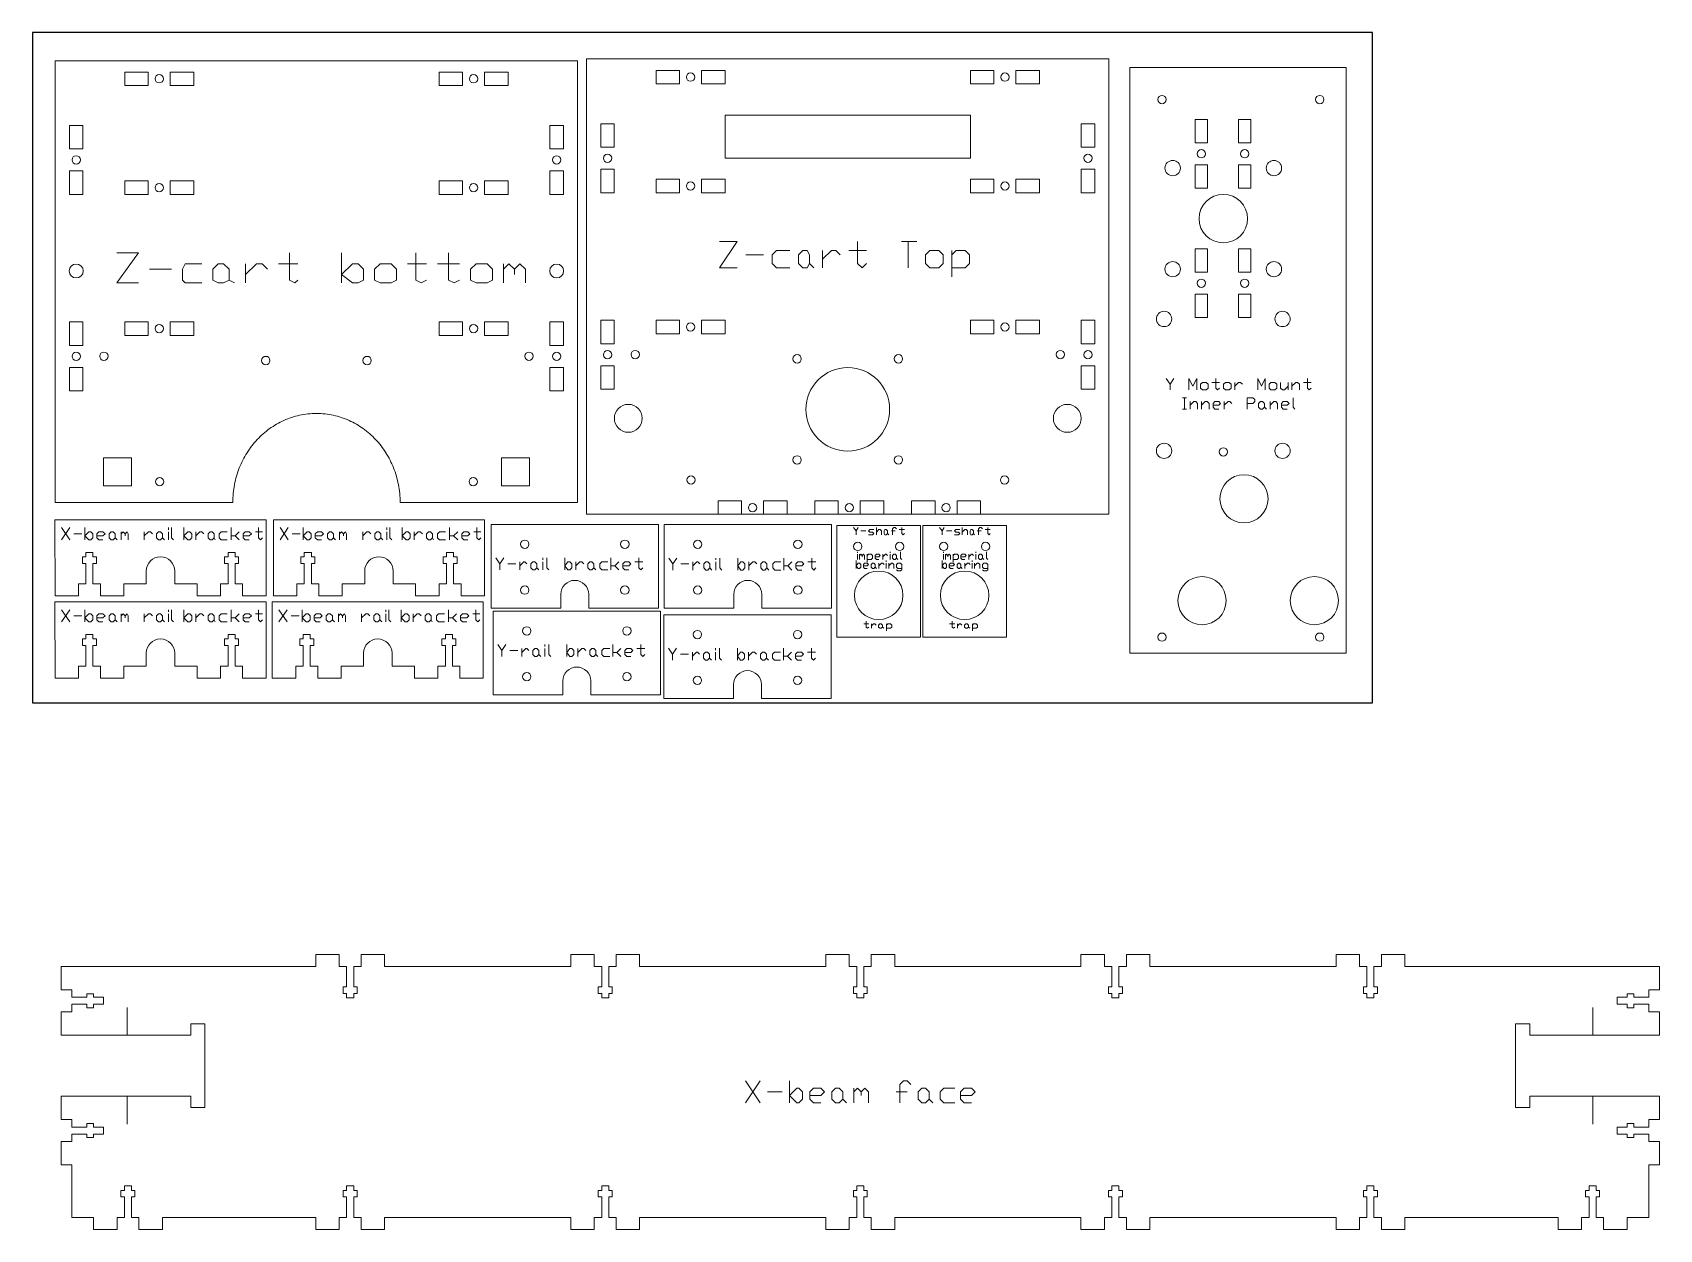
# Model space of a CAD drawing. Header units: inches. Extents: x 0 to 29.1, y -5.3 to 16.1.
import ezdxf

# ---------------------------------------------------------------- set-up
doc = ezdxf.new("R2010")
doc.units = ezdxf.units.IN
doc.header["$MEASUREMENT"] = 0
doc.layers.get('0').update_dxf_attribs({"linetype": 'CONTINUOUS', "true_color": 0xffffff})
doc.layers.add('CUT_SHEET_4', color=179, linetype='CONTINUOUS', true_color=0x131326)

# ---------------------------------------------------------------- blocks, each defined once
blk = doc.blocks.new('BORDER')
for p, q in [((24, 0), (0, 0)), ((0, 0), (0, -12)), ((24, -12), (24, 0)), ((0, -12), (24, -12))]:
    blk.add_line(p, q)
blk = doc.blocks.new('long_slide_1')
at = {"layer": 'CUT_SHEET_4', "color": 3, "lineweight": 15, "true_color": 0x00ff00}
for p, q in [((0, 0), (0, -0.42)), ((4.56, 0), (0, 0)), ((4.98, 0.215), (4.56, 0.215)), ((4.56, 0.215), (4.56, 0)), ((4.98, 0), (4.98, 0.215)), ((5.114, 0), (4.98, 0)), ((5.114, -0.368), (5.114, 0)), ((5.374, 0), (5.24, 0)), ((5.24, 0), (5.24, -0.368)), ((5.793, 0.215), (5.374, 0.215)), ((5.374, 0.215), (5.374, 0)), ((5.793, 0), (5.793, 0.215)), ((9.129, 0), (5.793, 0)), ((9.549, 0.215), (9.129, 0.215)), ((9.129, 0.215), (9.129, 0)), ((9.549, 0), (9.549, 0.215)), ((9.683, 0), (9.549, 0)), ((9.683, -0.368), (9.683, 0)), ((9.943, 0), (9.809, 0)), ((9.809, 0), (9.809, -0.368)), ((10.362, 0.215), (9.943, 0.215)), ((9.943, 0.215), (9.943, 0)), ((10.362, 0), (10.362, 0.215)), ((13.698, 0), (10.362, 0)), ((14.118, 0.215), (13.698, 0.215)), ((13.698, 0.215), (13.698, 0)), ((14.118, 0), (14.118, 0.215)), ((14.252, 0), (14.118, 0)), ((14.252, -0.368), (14.252, 0)), ((14.511, 0), (14.378, 0)), ((14.378, 0), (14.378, -0.368)), ((14.931, 0.215), (14.511, 0.215)), ((14.511, 0.215), (14.511, 0)), ((14.931, 0), (14.931, 0.215)), ((18.267, 0), (14.931, 0)), ((18.687, 0.215), (18.267, 0.215)), ((18.267, 0.215), (18.267, 0)), ((18.687, 0), (18.687, 0.215)), ((18.821, 0), (18.687, 0)), ((18.821, -0.368), (18.821, 0)), ((19.08, 0), (18.947, 0)), ((18.947, 0), (18.947, -0.368)), ((19.5, 0.215), (19.08, 0.215)), ((19.08, 0.215), (19.08, 0)), ((19.5, 0), (19.5, 0.215)), ((22.836, 0), (19.5, 0)), ((23.256, 0.215), (22.836, 0.215)), ((22.836, 0.215), (22.836, 0)), ((23.256, 0), (23.256, 0.215)), ((23.39, 0), (23.256, 0)), ((23.39, -0.368), (23.39, 0)), ((23.649, 0), (23.515, 0)), ((23.515, 0), (23.515, -0.368)), ((24.069, 0.215), (23.649, 0.215)), ((23.649, 0.215), (23.649, 0)), ((24.069, 0), (24.069, 0.215)), ((28.629, 0), (24.069, 0)), ((28.629, -0.42), (28.629, 0)), ((0, -0.42), (0.193, -0.42)), ((0.193, -0.42), (0.193, -0.554)), ((0.193, -0.554), (0.461, -0.554)), ((0.461, -0.554), (0.461, -0.492)), ((0.461, -0.492), (0.579, -0.492)), ((0.579, -0.492), (0.579, -0.554)), ((0.579, -0.554), (0.758, -0.554)), ((0.758, -0.554), (0.758, -0.679)), ((5.052, -0.486), (5.052, -0.368)), ((5.052, -0.368), (5.114, -0.368)), ((5.114, -0.486), (5.052, -0.486)), ((5.114, -0.565), (5.114, -0.486)), ((5.24, -0.565), (5.114, -0.565)), ((5.24, -0.368), (5.302, -0.368)), ((5.302, -0.486), (5.24, -0.486)), ((5.24, -0.486), (5.24, -0.565)), ((5.302, -0.368), (5.302, -0.486)), ((9.621, -0.486), (9.621, -0.368)), ((9.621, -0.368), (9.683, -0.368)), ((9.683, -0.486), (9.621, -0.486)), ((9.683, -0.565), (9.683, -0.486)), ((9.809, -0.565), (9.683, -0.565)), ((9.809, -0.368), (9.871, -0.368)), ((9.871, -0.486), (9.809, -0.486)), ((9.809, -0.486), (9.809, -0.565)), ((9.871, -0.368), (9.871, -0.486)), ((14.19, -0.486), (14.19, -0.368)), ((14.19, -0.368), (14.252, -0.368)), ((14.252, -0.486), (14.19, -0.486)), ((14.252, -0.565), (14.252, -0.486)), ((14.378, -0.565), (14.252, -0.565)), ((14.378, -0.368), (14.44, -0.368)), ((14.44, -0.486), (14.378, -0.486)), ((14.378, -0.486), (14.378, -0.565)), ((14.44, -0.368), (14.44, -0.486)), ((18.759, -0.486), (18.759, -0.368)), ((18.759, -0.368), (18.821, -0.368)), ((18.821, -0.486), (18.759, -0.486)), ((18.821, -0.565), (18.821, -0.486)), ((18.947, -0.565), (18.821, -0.565)), ((18.947, -0.368), (19.009, -0.368)), ((19.009, -0.486), (18.947, -0.486)), ((18.947, -0.486), (18.947, -0.565)), ((19.009, -0.368), (19.009, -0.486)), ((23.328, -0.486), (23.328, -0.368)), ((23.328, -0.368), (23.39, -0.368)), ((23.39, -0.486), (23.328, -0.486)), ((23.39, -0.565), (23.39, -0.486)), ((23.515, -0.565), (23.39, -0.565)), ((23.515, -0.368), (23.577, -0.368)), ((23.577, -0.486), (23.515, -0.486)), ((23.515, -0.486), (23.515, -0.565)), ((23.577, -0.368), (23.577, -0.486)), ((27.872, -0.679), (27.872, -0.554)), ((27.872, -0.554), (28.05, -0.554)), ((28.05, -0.554), (28.05, -0.492)), ((28.05, -0.492), (28.169, -0.492)), ((28.169, -0.492), (28.169, -0.554)), ((28.169, -0.554), (28.436, -0.554)), ((28.436, -0.554), (28.436, -0.42)), ((28.436, -0.42), (28.629, -0.42)), ((0.193, -0.813), (0, -0.813)), ((0, -0.813), (0, -1.233)), ((0.461, -0.679), (0.193, -0.679)), ((0.193, -0.679), (0.193, -0.813)), ((0.461, -0.741), (0.461, -0.679)), ((0.579, -0.741), (0.461, -0.741)), ((0.758, -0.679), (0.579, -0.679)), ((0.579, -0.679), (0.579, -0.741)), ((28.05, -0.679), (27.872, -0.679)), ((28.05, -0.741), (28.05, -0.679)), ((28.169, -0.741), (28.05, -0.741)), ((28.436, -0.679), (28.169, -0.679)), ((28.169, -0.679), (28.169, -0.741)), ((28.436, -0.813), (28.436, -0.679)), ((28.629, -0.813), (28.436, -0.813)), ((28.629, -1.233), (28.629, -0.813)), ((2.322, -1.234), (2.322, -1.029)), ((2.322, -1.029), (2.562, -1.029)), ((2.562, -1.029), (2.572, -1.029)), ((2.572, -1.029), (2.577, -1.029)), ((2.577, -1.029), (2.577, -2.528)), ((26.053, -2.528), (26.053, -1.029)), ((26.053, -1.029), (26.058, -1.029)), ((26.058, -1.029), (26.068, -1.029)), ((26.068, -1.029), (26.308, -1.029)), ((26.308, -1.029), (26.308, -1.234)), ((0, -1.233), (0.193, -1.233)), ((0.193, -1.233), (0.193, -1.234)), ((0.193, -1.234), (2.322, -1.234)), ((26.308, -1.234), (28.436, -1.234)), ((28.436, -1.234), (28.436, -1.233)), ((28.436, -1.233), (28.629, -1.233)), ((0.193, -2.324), (0, -2.324)), ((0, -2.324), (0, -2.743)), ((2.322, -2.323), (0.193, -2.323)), ((0.193, -2.323), (0.193, -2.324)), ((2.322, -2.528), (2.322, -2.323)), ((28.436, -2.323), (26.308, -2.323)), ((26.308, -2.323), (26.308, -2.528)), ((28.436, -2.324), (28.436, -2.323)), ((28.629, -2.324), (28.436, -2.324)), ((28.629, -2.743), (28.629, -2.324)), ((2.562, -2.528), (2.322, -2.528)), ((2.572, -2.528), (2.562, -2.528)), ((2.577, -2.528), (2.572, -2.528)), ((26.058, -2.528), (26.053, -2.528)), ((26.068, -2.528), (26.058, -2.528)), ((26.308, -2.528), (26.068, -2.528)), ((0, -2.743), (0.193, -2.743)), ((0.193, -2.743), (0.193, -2.877)), ((0.193, -2.877), (0.461, -2.877)), ((0.461, -2.877), (0.461, -2.815)), ((0.461, -2.815), (0.579, -2.815)), ((0.579, -2.815), (0.579, -2.877)), ((0.579, -2.877), (0.758, -2.877)), ((0.758, -2.877), (0.758, -3.003)), ((27.872, -3.003), (27.872, -2.877)), ((27.872, -2.877), (28.05, -2.877)), ((28.05, -2.877), (28.05, -2.815)), ((28.05, -2.815), (28.169, -2.815)), ((28.169, -2.815), (28.169, -2.877)), ((28.169, -2.877), (28.436, -2.877)), ((28.436, -2.877), (28.436, -2.743)), ((28.436, -2.743), (28.629, -2.743)), ((0.193, -3.137), (0, -3.137)), ((0, -3.137), (0, -3.557)), ((0.461, -3.003), (0.193, -3.003)), ((0.193, -3.003), (0.193, -3.137)), ((0.461, -3.065), (0.461, -3.003)), ((0.579, -3.065), (0.461, -3.065)), ((0.758, -3.003), (0.579, -3.003)), ((0.579, -3.003), (0.579, -3.065)), ((28.05, -3.003), (27.872, -3.003)), ((28.05, -3.065), (28.05, -3.003)), ((28.169, -3.065), (28.05, -3.065)), ((28.436, -3.003), (28.169, -3.003)), ((28.169, -3.003), (28.169, -3.065)), ((28.436, -3.137), (28.436, -3.003)), ((28.629, -3.137), (28.436, -3.137)), ((28.629, -3.557), (28.629, -3.137)), ((0, -3.557), (0.193, -3.557)), ((0.193, -3.557), (0.193, -4.497)), ((28.436, -4.497), (28.436, -3.557)), ((28.436, -3.557), (28.629, -3.557)), ((1.072, -4.129), (1.072, -4.011)), ((1.072, -4.011), (1.134, -4.011)), ((1.134, -4.011), (1.134, -3.932)), ((1.134, -3.932), (1.26, -3.932)), ((1.26, -3.932), (1.26, -4.011)), ((1.26, -4.011), (1.322, -4.011)), ((1.322, -4.011), (1.322, -4.129)), ((5.052, -4.129), (5.052, -4.011)), ((5.052, -4.011), (5.114, -4.011)), ((5.114, -4.011), (5.114, -3.932)), ((5.114, -3.932), (5.24, -3.932)), ((5.24, -3.932), (5.24, -4.011)), ((5.24, -4.011), (5.302, -4.011)), ((5.302, -4.011), (5.302, -4.129)), ((9.621, -4.129), (9.621, -4.011)), ((9.621, -4.011), (9.683, -4.011)), ((9.683, -4.011), (9.683, -3.932)), ((9.683, -3.932), (9.809, -3.932)), ((9.809, -3.932), (9.809, -4.011)), ((9.809, -4.011), (9.871, -4.011)), ((9.871, -4.011), (9.871, -4.129)), ((14.19, -4.129), (14.19, -4.011)), ((14.19, -4.011), (14.252, -4.011)), ((14.252, -4.011), (14.252, -3.932)), ((14.252, -3.932), (14.378, -3.932)), ((14.378, -3.932), (14.378, -4.011)), ((14.378, -4.011), (14.44, -4.011)), ((14.44, -4.011), (14.44, -4.129)), ((18.759, -4.129), (18.759, -4.011)), ((18.759, -4.011), (18.821, -4.011)), ((18.821, -4.011), (18.821, -3.932)), ((18.821, -3.932), (18.947, -3.932)), ((18.947, -3.932), (18.947, -4.011)), ((18.947, -4.011), (19.009, -4.011)), ((19.009, -4.011), (19.009, -4.129)), ((23.328, -4.129), (23.328, -4.011)), ((23.328, -4.011), (23.39, -4.011)), ((23.39, -4.011), (23.39, -3.932)), ((23.39, -3.932), (23.515, -3.932)), ((23.515, -3.932), (23.515, -4.011)), ((23.515, -4.011), (23.577, -4.011)), ((23.577, -4.011), (23.577, -4.129)), ((27.307, -4.129), (27.307, -4.011)), ((27.307, -4.011), (27.369, -4.011)), ((27.369, -4.011), (27.369, -3.932)), ((27.369, -3.932), (27.495, -3.932)), ((27.495, -3.932), (27.495, -4.011)), ((27.495, -4.011), (27.557, -4.011)), ((27.557, -4.011), (27.557, -4.129)), ((1.134, -4.129), (1.072, -4.129)), ((1.134, -4.497), (1.134, -4.129)), ((1.322, -4.129), (1.26, -4.129)), ((1.26, -4.129), (1.26, -4.497)), ((5.114, -4.129), (5.052, -4.129)), ((5.114, -4.497), (5.114, -4.129)), ((5.302, -4.129), (5.24, -4.129)), ((5.24, -4.129), (5.24, -4.497)), ((9.683, -4.129), (9.621, -4.129)), ((9.683, -4.497), (9.683, -4.129)), ((9.871, -4.129), (9.809, -4.129)), ((9.809, -4.129), (9.809, -4.497)), ((14.252, -4.129), (14.19, -4.129)), ((14.252, -4.497), (14.252, -4.129)), ((14.44, -4.129), (14.378, -4.129)), ((14.378, -4.129), (14.378, -4.497)), ((18.821, -4.129), (18.759, -4.129)), ((18.821, -4.497), (18.821, -4.129)), ((19.009, -4.129), (18.947, -4.129)), ((18.947, -4.129), (18.947, -4.497)), ((23.39, -4.129), (23.328, -4.129)), ((23.39, -4.497), (23.39, -4.129)), ((23.577, -4.129), (23.515, -4.129)), ((23.515, -4.129), (23.515, -4.497)), ((27.369, -4.129), (27.307, -4.129)), ((27.369, -4.497), (27.369, -4.129)), ((27.557, -4.129), (27.495, -4.129)), ((27.495, -4.129), (27.495, -4.497)), ((0.193, -4.497), (0.581, -4.497)), ((0.581, -4.497), (0.581, -4.712)), ((1.001, -4.712), (1.001, -4.497)), ((1.001, -4.497), (1.134, -4.497)), ((1.26, -4.497), (1.394, -4.497)), ((1.394, -4.497), (1.394, -4.712)), ((1.814, -4.712), (1.814, -4.497)), ((1.814, -4.497), (4.56, -4.497)), ((4.56, -4.497), (4.56, -4.712)), ((4.98, -4.712), (4.98, -4.497)), ((4.98, -4.497), (5.114, -4.497)), ((5.24, -4.497), (5.374, -4.497)), ((5.374, -4.497), (5.374, -4.712)), ((5.793, -4.712), (5.793, -4.497)), ((5.793, -4.497), (9.129, -4.497)), ((9.129, -4.497), (9.129, -4.712)), ((9.549, -4.712), (9.549, -4.497)), ((9.549, -4.497), (9.683, -4.497)), ((9.809, -4.497), (9.943, -4.497)), ((9.943, -4.497), (9.943, -4.712)), ((10.362, -4.712), (10.362, -4.497)), ((10.362, -4.497), (13.698, -4.497)), ((13.698, -4.497), (13.698, -4.712)), ((14.118, -4.712), (14.118, -4.497)), ((14.118, -4.497), (14.252, -4.497)), ((14.378, -4.497), (14.511, -4.497)), ((14.511, -4.497), (14.511, -4.712)), ((14.931, -4.712), (14.931, -4.497)), ((14.931, -4.497), (18.267, -4.497)), ((18.267, -4.497), (18.267, -4.712)), ((18.687, -4.712), (18.687, -4.497)), ((18.687, -4.497), (18.821, -4.497)), ((18.947, -4.497), (19.08, -4.497)), ((19.08, -4.497), (19.08, -4.712)), ((19.5, -4.712), (19.5, -4.497)), ((19.5, -4.497), (22.836, -4.497)), ((22.836, -4.497), (22.836, -4.712)), ((23.256, -4.712), (23.256, -4.497)), ((23.256, -4.497), (23.39, -4.497)), ((23.515, -4.497), (23.649, -4.497)), ((23.649, -4.497), (23.649, -4.712)), ((24.069, -4.712), (24.069, -4.497)), ((24.069, -4.497), (26.816, -4.497)), ((26.816, -4.497), (26.816, -4.712)), ((27.235, -4.712), (27.235, -4.497)), ((27.235, -4.497), (27.369, -4.497)), ((27.495, -4.497), (27.629, -4.497)), ((27.629, -4.497), (27.629, -4.712)), ((28.049, -4.712), (28.049, -4.497)), ((28.049, -4.497), (28.436, -4.497)), ((0.581, -4.712), (1.001, -4.712)), ((1.394, -4.712), (1.814, -4.712)), ((4.56, -4.712), (4.98, -4.712)), ((5.374, -4.712), (5.793, -4.712)), ((9.129, -4.712), (9.549, -4.712)), ((9.943, -4.712), (10.362, -4.712)), ((13.698, -4.712), (14.118, -4.712)), ((14.511, -4.712), (14.931, -4.712)), ((18.267, -4.712), (18.687, -4.712)), ((19.08, -4.712), (19.5, -4.712)), ((22.836, -4.712), (23.256, -4.712)), ((23.649, -4.712), (24.069, -4.712)), ((26.816, -4.712), (27.235, -4.712)), ((27.629, -4.712), (28.049, -4.712))]:
    blk.add_line(p, q, dxfattribs=at)
at = {"layer": 'CUT_SHEET_4', "color": 7, "lineweight": 15, "true_color": 0xffffff}
for p, q in [((1.18, -0.734), (1.18, -1.234)), ((27.438, -0.734), (27.438, -1.234)), ((1.18, -2.323), (1.18, -2.823)), ((12.257, -2.051), (12.52, -2.446)), ((12.257, -2.446), (12.52, -2.051)), ((12.652, -2.248), (12.915, -2.248)), ((13.047, -2.446), (13.047, -2.051)), ((13.047, -2.314), (13.179, -2.182)), ((13.179, -2.446), (13.047, -2.314)), ((13.179, -2.182), (13.212, -2.182)), ((13.212, -2.182), (13.277, -2.248)), ((13.277, -2.248), (13.277, -2.38)), ((13.475, -2.182), (13.409, -2.248)), ((13.409, -2.248), (13.409, -2.38)), ((13.409, -2.314), (13.607, -2.314)), ((13.607, -2.182), (13.475, -2.182)), ((13.673, -2.248), (13.607, -2.182)), ((13.607, -2.314), (13.673, -2.248)), ((13.804, -2.248), (13.87, -2.182)), ((13.804, -2.38), (13.804, -2.248)), ((13.87, -2.182), (13.936, -2.182)), ((13.936, -2.182), (14.002, -2.248)), ((14.002, -2.248), (14.002, -2.38)), ((14.199, -2.248), (14.265, -2.182)), ((14.199, -2.446), (14.199, -2.182)), ((14.265, -2.182), (14.331, -2.248)), ((14.331, -2.248), (14.397, -2.182)), ((14.331, -2.248), (14.331, -2.314)), ((14.397, -2.182), (14.463, -2.248)), ((14.463, -2.248), (14.463, -2.446)), ((14.957, -2.248), (15.154, -2.248)), ((15.088, -2.051), (15.023, -2.117)), ((15.023, -2.117), (15.023, -2.446)), ((15.154, -2.051), (15.088, -2.051)), ((15.22, -2.117), (15.154, -2.051)), ((15.352, -2.248), (15.418, -2.182)), ((15.352, -2.38), (15.352, -2.248)), ((15.418, -2.182), (15.484, -2.182)), ((15.484, -2.182), (15.549, -2.248)), ((15.549, -2.248), (15.549, -2.38)), ((15.813, -2.182), (15.747, -2.248)), ((15.747, -2.248), (15.747, -2.38)), ((16.01, -2.182), (15.813, -2.182)), ((16.175, -2.182), (16.109, -2.248)), ((16.109, -2.248), (16.109, -2.38)), ((16.109, -2.314), (16.307, -2.314)), ((16.307, -2.182), (16.175, -2.182)), ((16.373, -2.248), (16.307, -2.182)), ((16.307, -2.314), (16.373, -2.248)), ((27.438, -2.323), (27.438, -2.823)), ((13.212, -2.446), (13.179, -2.446)), ((13.277, -2.38), (13.212, -2.446)), ((13.409, -2.38), (13.475, -2.446)), ((13.475, -2.446), (13.607, -2.446)), ((13.87, -2.446), (13.804, -2.38)), ((13.936, -2.446), (13.87, -2.446)), ((14.002, -2.38), (13.936, -2.446)), ((14.002, -2.38), (14.068, -2.446)), ((15.418, -2.446), (15.352, -2.38)), ((15.484, -2.446), (15.418, -2.446)), ((15.549, -2.38), (15.484, -2.446)), ((15.549, -2.38), (15.615, -2.446)), ((15.747, -2.38), (15.813, -2.446)), ((15.813, -2.446), (16.01, -2.446)), ((16.109, -2.38), (16.175, -2.446)), ((16.175, -2.446), (16.307, -2.446))]:
    blk.add_line(p, q, dxfattribs=at)
blk = doc.blocks.new('x_beam_face_a')
at = {"layer": 'CUT_SHEET_4', "color": 3, "lineweight": 15, "true_color": 0x00ff00}
for p, q in [((0, -3.871), (0, 0)), ((0, 0), (10.485, 0)), ((10.485, 0), (10.485, -3.871)), ((10.485, -3.871), (0, -3.871))]:
    blk.add_line(p, q, dxfattribs=at)
at = {"layer": 'CUT_SHEET_4', "color": 1, "lineweight": 15, "true_color": 0xff0000}
for p, q in [((9.987, -0.575), (9.987, -0.575)), ((3.622, -0.749), (3.622, -0.749)), ((5.983, -0.749), (5.983, -0.749)), ((6.875, -0.903), (6.875, -0.903)), ((8.685, -0.903), (8.685, -0.903)), ((0.508, -1.292), (0.508, -1.292)), ((1.371, -1.292), (1.371, -1.292)), ((6.007, -1.391), (6.007, -1.167)), ((6.007, -1.167), (6.426, -1.167)), ((6.426, -1.391), (6.007, -1.391)), ((6.426, -1.167), (6.426, -1.391)), ((6.819, -1.391), (6.819, -1.167)), ((6.819, -1.167), (7.237, -1.167)), ((7.237, -1.391), (6.819, -1.391)), ((7.237, -1.167), (7.237, -1.391)), ((8.326, -1.391), (8.326, -1.167)), ((8.326, -1.167), (8.745, -1.167)), ((8.745, -1.391), (8.326, -1.391)), ((8.745, -1.167), (8.745, -1.391)), ((9.016, -1.279), (9.016, -1.279)), ((9.137, -1.391), (9.137, -1.167)), ((9.137, -1.167), (9.556, -1.167)), ((9.556, -1.391), (9.137, -1.391)), ((9.556, -1.167), (9.556, -1.391)), ((0.94, -1.723), (0.94, -1.723)), ((7.347, -1.673), (7.347, -1.673)), ((6.007, -2.168), (6.007, -1.944)), ((6.007, -1.944), (6.426, -1.944)), ((6.426, -1.944), (6.426, -2.168)), ((6.819, -2.168), (6.819, -1.944)), ((6.819, -1.944), (7.237, -1.944)), ((7.237, -1.944), (7.237, -2.168)), ((8.326, -2.168), (8.326, -1.944)), ((8.326, -1.944), (8.745, -1.944)), ((8.745, -1.944), (8.745, -2.168)), ((8.941, -1.981), (8.941, -1.981)), ((9.137, -2.168), (9.137, -1.944)), ((9.137, -1.944), (9.556, -1.944)), ((9.556, -1.944), (9.556, -2.168)), ((2.332, -2.043), (2.332, -2.043)), ((3.195, -2.043), (3.195, -2.043)), ((6.426, -2.168), (6.007, -2.168)), ((7.237, -2.168), (6.819, -2.168)), ((7.78, -2.107), (7.78, -2.107)), ((8.745, -2.168), (8.326, -2.168)), ((8.866, -2.056), (8.866, -2.056)), ((8.941, -2.131), (8.941, -2.131)), ((9.016, -2.056), (9.016, -2.056)), ((9.556, -2.168), (9.137, -2.168)), ((2.763, -2.474), (2.763, -2.474)), ((3.622, -2.872), (3.622, -2.872)), ((6.875, -2.717), (6.875, -2.717)), ((8.685, -2.717), (8.685, -2.717)), ((9.987, -3.4), (9.987, -3.4)), ((0.94, -3.735), (0.94, -3.735))]:
    blk.add_line(p, q, dxfattribs=at)
at = {"layer": 'CUT_SHEET_4', "color": 7, "lineweight": 15, "true_color": 0xffffff}
for p, q in [((4.815, -0.722), (4.714, -0.722)), ((4.916, -0.648), (4.815, -0.722)), ((4.815, -0.722), (4.916, -0.789)), ((4.37, -0.944), (4.37, -1.011)), ((4.572, -0.977), (4.37, -0.977)), ((4.37, -1.078), (4.505, -1.078)), ((4.438, -1.078), (4.505, -1.146)), ((4.505, -1.146), (4.505, -1.179)), ((4.572, -0.944), (4.572, -1.011)), ((4.714, -1.058), (4.916, -1.058)), ((4.916, -1.058), (4.781, -1.126)), ((4.781, -1.126), (4.916, -1.2)), ((4.471, -1.213), (4.37, -1.213)), ((4.37, -1.28), (4.505, -1.28)), ((4.471, -1.422), (4.37, -1.422)), ((4.438, -1.28), (4.505, -1.348)), ((4.505, -1.179), (4.471, -1.213)), ((4.505, -1.381), (4.471, -1.422)), ((4.505, -1.348), (4.505, -1.381)), ((4.916, -1.2), (4.714, -1.2)), ((4.714, -1.3), (4.747, -1.267)), ((4.714, -1.368), (4.714, -1.3)), ((4.747, -1.401), (4.714, -1.368)), ((4.747, -1.267), (4.815, -1.267)), ((4.815, -1.401), (4.747, -1.401)), ((4.815, -1.267), (4.848, -1.3)), ((4.848, -1.368), (4.815, -1.401)), ((4.848, -1.3), (4.848, -1.368)), ((4.404, -1.489), (4.37, -1.523)), ((4.37, -1.523), (4.37, -1.59)), ((4.37, -1.691), (4.505, -1.691)), ((4.471, -1.489), (4.404, -1.489)), ((4.438, -1.489), (4.438, -1.59)), ((4.438, -1.59), (4.471, -1.624)), ((4.438, -1.691), (4.505, -1.758)), ((4.505, -1.523), (4.471, -1.489)), ((4.471, -1.624), (4.505, -1.59)), ((4.505, -1.59), (4.505, -1.523)), ((4.747, -1.536), (4.714, -1.57)), ((4.714, -1.57), (4.747, -1.603)), ((4.714, -1.711), (4.747, -1.677)), ((4.714, -1.778), (4.714, -1.711)), ((4.916, -1.536), (4.747, -1.536)), ((4.747, -1.677), (4.815, -1.677)), ((4.815, -1.677), (4.848, -1.711)), ((4.848, -1.469), (4.848, -1.603)), ((4.848, -1.711), (4.848, -1.778)), ((4.505, -1.792), (4.471, -1.825)), ((4.505, -1.758), (4.505, -1.792)), ((4.747, -1.812), (4.714, -1.778)), ((4.714, -1.879), (4.848, -1.879)), ((4.815, -1.812), (4.747, -1.812)), ((4.781, -1.879), (4.848, -1.947)), ((4.848, -1.778), (4.815, -1.812)), ((4.848, -1.98), (4.815, -2.014)), ((4.848, -1.947), (4.848, -1.98)), ((4.37, -2.101), (4.572, -2.101)), ((4.37, -2.337), (4.404, -2.303)), ((4.404, -2.303), (4.471, -2.303)), ((4.471, -2.202), (4.471, -2.101)), ((4.505, -2.236), (4.471, -2.202)), ((4.471, -2.303), (4.505, -2.337)), ((4.539, -2.236), (4.505, -2.236)), ((4.572, -2.202), (4.539, -2.236)), ((4.572, -2.101), (4.572, -2.202)), ((4.714, -2.29), (4.916, -2.29)), ((4.916, -2.29), (4.781, -2.357)), ((4.37, -2.377), (4.37, -2.337)), ((4.404, -2.411), (4.37, -2.377)), ((4.404, -2.411), (4.37, -2.445)), ((4.37, -2.512), (4.505, -2.512)), ((4.471, -2.411), (4.404, -2.411)), ((4.438, -2.512), (4.505, -2.579)), ((4.505, -2.377), (4.471, -2.411)), ((4.505, -2.613), (4.471, -2.646)), ((4.505, -2.337), (4.505, -2.377)), ((4.505, -2.579), (4.505, -2.613)), ((4.916, -2.424), (4.714, -2.424)), ((4.714, -2.525), (4.747, -2.492)), ((4.714, -2.593), (4.714, -2.525)), ((4.747, -2.633), (4.714, -2.593)), ((4.747, -2.492), (4.815, -2.492)), ((4.781, -2.357), (4.916, -2.424)), ((4.815, -2.492), (4.848, -2.525)), ((4.848, -2.593), (4.815, -2.633)), ((4.848, -2.525), (4.848, -2.593)), ((4.471, -2.646), (4.37, -2.646)), ((4.404, -2.714), (4.37, -2.747)), ((4.37, -2.747), (4.37, -2.815)), ((4.471, -2.714), (4.404, -2.714)), ((4.438, -2.714), (4.438, -2.815)), ((4.438, -2.815), (4.471, -2.855)), ((4.505, -2.747), (4.471, -2.714)), ((4.471, -2.855), (4.505, -2.815)), ((4.505, -2.815), (4.505, -2.747)), ((4.747, -2.7), (4.714, -2.734)), ((4.714, -2.734), (4.714, -2.768)), ((4.714, -2.768), (4.781, -2.835)), ((4.848, -2.835), (4.714, -2.835)), ((4.714, -2.902), (4.848, -2.902)), ((4.815, -2.633), (4.747, -2.633)), ((4.848, -2.7), (4.747, -2.7)), ((4.781, -2.902), (4.848, -2.969)), ((4.404, -2.922), (4.37, -2.956)), ((4.572, -2.922), (4.404, -2.922)), ((4.815, -3.037), (4.714, -3.037)), ((4.747, -3.178), (4.714, -3.212)), ((4.916, -3.178), (4.747, -3.178)), ((4.848, -3.003), (4.815, -3.037)), ((4.848, -2.969), (4.848, -3.003)), ((4.848, -3.111), (4.848, -3.245)), ((4.714, -3.212), (4.747, -3.245))]:
    blk.add_line(p, q, dxfattribs=at)
at = {"layer": 'CUT_SHEET_4', "color": 1, "lineweight": 15, "true_color": 0xff0000}
for points, degree in [([(0.286, -0.5), (0.244, -0.5), (0.211, -0.533), (0.211, -0.575)], 3), ([(0.211, -0.575), (0.211, -0.616), (0.244, -0.649), (0.286, -0.65)], 3), ([(0.36, -0.575), (0.36, -0.533), (0.327, -0.5), (0.286, -0.5)], 3), ([(0.286, -0.65), (0.327, -0.65), (0.36, -0.616), (0.36, -0.575)], 3), ([(3.622, -0.474), (3.546, -0.474), (3.485, -0.536), (3.485, -0.612)], 3), ([(3.759, -0.612), (3.759, -0.536), (3.698, -0.474), (3.622, -0.474)], 3), ([(5.983, -0.474), (5.907, -0.474), (5.845, -0.536), (5.846, -0.612)], 3), ([(6.12, -0.612), (6.12, -0.536), (6.058, -0.474), (5.983, -0.474)], 3), ([(9.912, -0.5), (9.871, -0.5), (9.837, -0.533), (9.837, -0.575)], 3), ([(9.837, -0.575), (9.837, -0.616), (9.871, -0.649), (9.912, -0.65)], 3), ([(9.987, -0.575), (9.987, -0.533), (9.953, -0.5), (9.912, -0.5)], 3), ([(9.912, -0.65), (9.953, -0.65), (9.987, -0.616), (9.987, -0.575)], 3), ([(0.94, -0.861), (0.701, -0.861), (0.508, -1.054), (0.508, -1.292)], 3), ([(1.371, -1.292), (1.371, -1.054), (1.178, -0.861), (0.94, -0.861)], 3), ([(0.94, -0.861), (0.94, -0.861), (0.94, -0.861), (0.94, -0.861)], 3), ([(3.485, -0.612), (3.485, -0.688), (3.546, -0.749), (3.622, -0.749)], 3), ([(3.622, -0.749), (3.698, -0.749), (3.759, -0.688), (3.759, -0.612)], 3), ([(5.846, -0.612), (5.845, -0.688), (5.907, -0.749), (5.983, -0.749)], 3), ([(5.983, -0.749), (6.058, -0.749), (6.12, -0.688), (6.12, -0.612)], 3), ([(6.875, -0.628), (6.799, -0.629), (6.738, -0.69), (6.738, -0.766)], 3), ([(6.738, -0.766), (6.738, -0.842), (6.799, -0.903), (6.875, -0.903)], 3), ([(7.012, -0.766), (7.012, -0.69), (6.951, -0.629), (6.875, -0.628)], 3), ([(6.875, -0.903), (6.951, -0.903), (7.012, -0.842), (7.012, -0.766)], 3), ([(8.685, -0.628), (8.609, -0.629), (8.548, -0.69), (8.548, -0.766)], 3), ([(8.548, -0.766), (8.548, -0.842), (8.609, -0.903), (8.685, -0.903)], 3), ([(8.822, -0.766), (8.822, -0.69), (8.761, -0.629), (8.685, -0.628)], 3), ([(8.685, -0.903), (8.761, -0.903), (8.822, -0.842), (8.822, -0.766)], 3), ([(0.508, -1.292), (0.508, -1.53), (0.701, -1.723), (0.94, -1.723)], 3), ([(0.94, -1.723), (1.178, -1.723), (1.371, -1.53), (1.371, -1.292)], 3), ([(6.622, -1.204), (6.581, -1.204), (6.547, -1.238), (6.548, -1.279)], 3), ([(6.548, -1.279), (6.547, -1.32), (6.581, -1.354), (6.622, -1.354)], 3), ([(6.697, -1.279), (6.697, -1.238), (6.664, -1.204), (6.622, -1.204)], 3), ([(6.622, -1.354), (6.664, -1.354), (6.697, -1.321), (6.697, -1.279)], 3), ([(7.78, -1.239), (7.541, -1.239), (7.347, -1.433), (7.347, -1.673)], 3), ([(8.213, -1.673), (8.214, -1.433), (8.02, -1.239), (7.78, -1.239)], 3), ([(7.78, -1.239), (7.78, -1.239), (7.78, -1.239)], 2), ([(8.941, -1.204), (8.899, -1.204), (8.866, -1.238), (8.866, -1.279)], 3), ([(8.866, -1.279), (8.866, -1.32), (8.899, -1.354), (8.941, -1.354)], 3), ([(9.016, -1.279), (9.016, -1.238), (8.982, -1.204), (8.941, -1.204)], 3), ([(8.941, -1.204), (8.941, -1.204), (8.941, -1.204)], 2), ([(8.941, -1.354), (8.982, -1.354), (9.016, -1.321), (9.016, -1.279)], 3), ([(2.763, -1.612), (2.525, -1.612), (2.332, -1.805), (2.332, -2.043)], 3), ([(3.195, -2.043), (3.195, -1.805), (3.002, -1.612), (2.763, -1.612)], 3), ([(2.763, -1.612), (2.763, -1.612), (2.763, -1.612)], 2), ([(3.602, -1.598), (3.561, -1.598), (3.528, -1.632), (3.528, -1.673)], 3), ([(3.528, -1.673), (3.528, -1.715), (3.561, -1.748), (3.602, -1.748)], 3), ([(3.677, -1.673), (3.677, -1.632), (3.644, -1.598), (3.602, -1.598)], 3), ([(3.602, -1.748), (3.644, -1.748), (3.677, -1.715), (3.677, -1.673)], 3), ([(7.347, -1.673), (7.347, -1.912), (7.541, -2.107), (7.78, -2.107)], 3), ([(7.78, -2.107), (8.02, -2.107), (8.214, -1.912), (8.213, -1.673)], 3), ([(6.622, -1.981), (6.581, -1.981), (6.548, -2.014), (6.548, -2.056)], 3), ([(6.697, -2.056), (6.697, -2.014), (6.664, -1.981), (6.622, -1.981)], 3), ([(8.941, -1.981), (8.899, -1.981), (8.866, -2.014), (8.866, -2.056)], 3), ([(9.016, -2.056), (9.016, -2.014), (8.982, -1.981), (8.941, -1.981)], 3), ([(2.332, -2.043), (2.332, -2.281), (2.525, -2.474), (2.763, -2.474)], 3), ([(2.763, -2.474), (3.002, -2.474), (3.195, -2.281), (3.195, -2.043)], 3), ([(6.548, -2.056), (6.548, -2.097), (6.581, -2.131), (6.622, -2.131)], 3), ([(6.622, -2.131), (6.664, -2.131), (6.697, -2.097), (6.697, -2.056)], 3), ([(8.866, -2.056), (8.866, -2.097), (8.899, -2.131), (8.941, -2.131)], 3), ([(8.941, -2.131), (8.982, -2.131), (9.016, -2.097), (9.016, -2.056)], 3), ([(3.622, -2.597), (3.546, -2.597), (3.485, -2.658), (3.485, -2.734)], 3), ([(3.759, -2.734), (3.759, -2.658), (3.698, -2.597), (3.622, -2.597)], 3), ([(5.983, -2.597), (5.907, -2.597), (5.845, -2.658), (5.846, -2.734)], 3), ([(6.12, -2.734), (6.12, -2.658), (6.058, -2.597), (5.983, -2.597)], 3), ([(6.875, -2.442), (6.799, -2.443), (6.738, -2.504), (6.738, -2.58)], 3), ([(6.738, -2.58), (6.738, -2.656), (6.799, -2.717), (6.875, -2.717)], 3), ([(7.012, -2.58), (7.012, -2.504), (6.951, -2.443), (6.875, -2.442)], 3), ([(6.875, -2.717), (6.951, -2.717), (7.012, -2.656), (7.012, -2.58)], 3), ([(8.685, -2.442), (8.609, -2.443), (8.548, -2.504), (8.548, -2.58)], 3), ([(8.548, -2.58), (8.548, -2.656), (8.609, -2.717), (8.685, -2.717)], 3), ([(8.822, -2.58), (8.822, -2.504), (8.761, -2.443), (8.685, -2.442)], 3), ([(8.685, -2.717), (8.761, -2.717), (8.822, -2.656), (8.822, -2.58)], 3), ([(0.94, -2.873), (0.701, -2.873), (0.508, -3.066), (0.508, -3.304)], 3), ([(1.371, -3.304), (1.371, -3.066), (1.178, -2.873), (0.94, -2.873)], 3), ([(0.94, -2.873), (0.94, -2.873), (0.94, -2.873), (0.94, -2.873)], 3), ([(3.485, -2.734), (3.485, -2.81), (3.546, -2.871), (3.622, -2.872)], 3), ([(3.622, -2.872), (3.698, -2.871), (3.759, -2.81), (3.759, -2.734)], 3), ([(5.846, -2.734), (5.845, -2.81), (5.907, -2.871), (5.983, -2.872)], 3), ([(5.983, -2.872), (6.058, -2.871), (6.12, -2.81), (6.12, -2.734)], 3), ([(5.983, -2.872), (5.983, -2.872), (5.983, -2.872), (5.983, -2.872)], 3), ([(0.286, -3.325), (0.244, -3.325), (0.211, -3.359), (0.211, -3.4)], 3), ([(0.211, -3.4), (0.211, -3.441), (0.244, -3.475), (0.286, -3.475)], 3), ([(0.36, -3.4), (0.36, -3.359), (0.327, -3.325), (0.286, -3.325)], 3), ([(0.286, -3.475), (0.327, -3.475), (0.36, -3.441), (0.36, -3.4)], 3), ([(0.508, -3.304), (0.508, -3.542), (0.701, -3.735), (0.94, -3.735)], 3), ([(0.508, -3.304), (0.508, -3.304), (0.508, -3.304)], 2), ([(0.94, -3.735), (1.178, -3.735), (1.371, -3.542), (1.371, -3.304)], 3), ([(9.912, -3.325), (9.871, -3.325), (9.837, -3.359), (9.837, -3.4)], 3), ([(9.837, -3.4), (9.837, -3.441), (9.871, -3.475), (9.912, -3.475)], 3), ([(9.987, -3.4), (9.987, -3.359), (9.953, -3.325), (9.912, -3.325)], 3), ([(9.912, -3.475), (9.953, -3.475), (9.987, -3.441), (9.987, -3.4)], 3)]:
    blk.add_open_spline(points, degree=degree, dxfattribs=at)
blk = doc.blocks.new('y_rail_bracket_1')
at = {"layer": 'CUT_SHEET_4', "color": 3, "lineweight": 15, "true_color": 0x00ff00}
for p, q in [((2.998, 0), (0, 0)), ((0, 0), (0, -1.499)), ((2.998, -1.499), (2.998, 0)), ((1.249, -1.499), (1.249, -1.249)), ((1.749, -1.249), (1.749, -1.499)), ((0, -1.499), (1.249, -1.499)), ((1.749, -1.499), (2.998, -1.499))]:
    blk.add_line(p, q, dxfattribs=at)
at = {"layer": 'CUT_SHEET_4', "color": 1, "lineweight": 15, "true_color": 0xff0000}
for p, q in [((0.527, -0.354), (0.527, -0.354)), ((2.321, -0.354), (2.321, -0.354))]:
    blk.add_line(p, q, dxfattribs=at)
at = {"layer": 'CUT_SHEET_4', "color": 7, "lineweight": 15, "true_color": 0xffffff}
for p, q in [((0.085, -0.599), (0.157, -0.706)), ((0.157, -0.706), (0.228, -0.599)), ((0.157, -0.706), (0.157, -0.814)), ((0.3, -0.706), (0.443, -0.706)), ((0.515, -0.742), (0.587, -0.67)), ((0.515, -0.814), (0.515, -0.67)), ((0.587, -0.67), (0.605, -0.67)), ((0.605, -0.67), (0.641, -0.706)), ((0.712, -0.706), (0.748, -0.67)), ((0.712, -0.778), (0.712, -0.706)), ((0.748, -0.814), (0.712, -0.778)), ((0.748, -0.67), (0.784, -0.67)), ((0.784, -0.814), (0.748, -0.814)), ((0.784, -0.67), (0.82, -0.706)), ((0.82, -0.778), (0.784, -0.814)), ((0.82, -0.706), (0.82, -0.778)), ((0.82, -0.778), (0.855, -0.814)), ((0.927, -0.634), (0.927, -0.599)), ((0.927, -0.814), (0.927, -0.67)), ((0.999, -0.599), (0.999, -0.778)), ((0.999, -0.778), (1.035, -0.814)), ((1.321, -0.814), (1.321, -0.599)), ((1.321, -0.742), (1.375, -0.67)), ((1.375, -0.814), (1.321, -0.742)), ((1.375, -0.67), (1.411, -0.67)), ((1.411, -0.814), (1.375, -0.814)), ((1.411, -0.67), (1.447, -0.706)), ((1.447, -0.778), (1.411, -0.814)), ((1.447, -0.706), (1.447, -0.778)), ((1.518, -0.742), (1.59, -0.67)), ((1.518, -0.814), (1.518, -0.67)), ((1.59, -0.67), (1.626, -0.67)), ((1.626, -0.67), (1.662, -0.706)), ((1.733, -0.706), (1.769, -0.67)), ((1.733, -0.778), (1.733, -0.706)), ((1.769, -0.814), (1.733, -0.778)), ((1.769, -0.67), (1.805, -0.67)), ((1.805, -0.814), (1.769, -0.814)), ((1.805, -0.67), (1.841, -0.706)), ((1.841, -0.778), (1.805, -0.814)), ((1.841, -0.706), (1.841, -0.778)), ((1.841, -0.778), (1.877, -0.814)), ((1.984, -0.67), (1.948, -0.706)), ((1.948, -0.706), (1.948, -0.778)), ((1.948, -0.778), (1.984, -0.814)), ((2.092, -0.67), (1.984, -0.67)), ((1.984, -0.814), (2.092, -0.814)), ((2.145, -0.814), (2.145, -0.599)), ((2.145, -0.742), (2.217, -0.742)), ((2.217, -0.742), (2.289, -0.67)), ((2.217, -0.742), (2.289, -0.814)), ((2.396, -0.67), (2.36, -0.706)), ((2.36, -0.706), (2.36, -0.778)), ((2.36, -0.742), (2.468, -0.742)), ((2.36, -0.778), (2.396, -0.814)), ((2.468, -0.67), (2.396, -0.67)), ((2.396, -0.814), (2.468, -0.814)), ((2.504, -0.706), (2.468, -0.67)), ((2.468, -0.742), (2.504, -0.706)), ((2.575, -0.67), (2.719, -0.67)), ((2.647, -0.599), (2.647, -0.778)), ((2.647, -0.778), (2.683, -0.814)), ((2.683, -0.814), (2.719, -0.778))]:
    blk.add_line(p, q, dxfattribs=at)
at = {"layer": 'CUT_SHEET_4', "color": 1, "lineweight": 15, "true_color": 0xff0000}
for points in [[(0.602, -0.279), (0.561, -0.279), (0.527, -0.312), (0.527, -0.354)], [(0.677, -0.354), (0.677, -0.312), (0.644, -0.279), (0.602, -0.279)], [(2.396, -0.279), (2.355, -0.279), (2.321, -0.312), (2.321, -0.354)], [(2.471, -0.354), (2.471, -0.312), (2.437, -0.279), (2.396, -0.279)], [(0.527, -0.354), (0.527, -0.395), (0.561, -0.429), (0.602, -0.429)], [(0.602, -0.429), (0.644, -0.429), (0.677, -0.395), (0.677, -0.354)], [(2.321, -0.354), (2.321, -0.395), (2.355, -0.429), (2.396, -0.429)], [(2.396, -0.429), (2.437, -0.429), (2.471, -0.395), (2.471, -0.354)], [(0.602, -1.098), (0.561, -1.098), (0.527, -1.132), (0.527, -1.173)], [(0.677, -1.173), (0.677, -1.132), (0.644, -1.098), (0.602, -1.098)], [(2.396, -1.098), (2.355, -1.098), (2.321, -1.132), (2.321, -1.173)], [(2.471, -1.173), (2.471, -1.132), (2.437, -1.098), (2.396, -1.098)], [(0.527, -1.173), (0.527, -1.214), (0.561, -1.248), (0.602, -1.248)], [(0.602, -1.248), (0.644, -1.248), (0.677, -1.214), (0.677, -1.173)], [(2.321, -1.173), (2.321, -1.214), (2.355, -1.248), (2.396, -1.248)], [(2.396, -1.248), (2.437, -1.248), (2.471, -1.214), (2.471, -1.173)]]:
    blk.add_open_spline(points, degree=3, dxfattribs=at)
at = {"layer": 'CUT_SHEET_4', "color": 3, "lineweight": 15, "true_color": 0x00ff00}
for points in [[(1.499, -0.999), (1.361, -0.999), (1.249, -1.111), (1.249, -1.249)], [(1.749, -1.249), (1.749, -1.111), (1.637, -0.999), (1.499, -0.999)]]:
    blk.add_open_spline(points, degree=3, dxfattribs=at)
blk = doc.blocks.new('y_rail_block_2')
at = {"layer": 'CUT_SHEET_4', "color": 3, "lineweight": 15, "true_color": 0x00ff00}
for p, q in [((2.998, 0), (0, 0)), ((0, 0), (0, -1.499)), ((2.998, -1.499), (2.998, 0)), ((1.249, -1.499), (1.249, -1.249)), ((1.749, -1.249), (1.749, -1.499)), ((0, -1.499), (1.249, -1.499)), ((1.749, -1.499), (2.998, -1.499))]:
    blk.add_line(p, q, dxfattribs=at)
at = {"layer": 'CUT_SHEET_4', "color": 1, "lineweight": 15, "true_color": 0xff0000}
for p, q in [((0.527, -0.354), (0.527, -0.354)), ((2.321, -0.354), (2.321, -0.354)), ((0.527, -1.173), (0.527, -1.173)), ((2.321, -1.173), (2.321, -1.173))]:
    blk.add_line(p, q, dxfattribs=at)
at = {"layer": 'CUT_SHEET_4', "color": 7, "lineweight": 15, "true_color": 0xffffff}
for p, q in [((0.085, -0.599), (0.157, -0.706)), ((0.157, -0.706), (0.228, -0.599)), ((0.157, -0.706), (0.157, -0.814)), ((0.3, -0.706), (0.443, -0.706)), ((0.515, -0.742), (0.587, -0.67)), ((0.515, -0.814), (0.515, -0.67)), ((0.587, -0.67), (0.605, -0.67)), ((0.605, -0.67), (0.64, -0.706)), ((0.712, -0.706), (0.748, -0.67)), ((0.712, -0.778), (0.712, -0.706)), ((0.748, -0.814), (0.712, -0.778)), ((0.748, -0.67), (0.784, -0.67)), ((0.784, -0.814), (0.748, -0.814)), ((0.784, -0.67), (0.82, -0.706)), ((0.82, -0.778), (0.784, -0.814)), ((0.82, -0.706), (0.82, -0.778)), ((0.82, -0.778), (0.855, -0.814)), ((0.927, -0.634), (0.927, -0.599)), ((0.927, -0.814), (0.927, -0.67)), ((0.999, -0.599), (0.999, -0.778)), ((0.999, -0.778), (1.035, -0.814)), ((1.321, -0.814), (1.321, -0.599)), ((1.321, -0.742), (1.375, -0.67)), ((1.375, -0.814), (1.321, -0.742)), ((1.375, -0.67), (1.411, -0.67)), ((1.411, -0.814), (1.375, -0.814)), ((1.411, -0.67), (1.447, -0.706)), ((1.447, -0.778), (1.411, -0.814)), ((1.447, -0.706), (1.447, -0.778)), ((1.518, -0.742), (1.59, -0.67)), ((1.518, -0.814), (1.518, -0.67)), ((1.59, -0.67), (1.626, -0.67)), ((1.626, -0.67), (1.662, -0.706)), ((1.733, -0.706), (1.769, -0.67)), ((1.733, -0.778), (1.733, -0.706)), ((1.769, -0.814), (1.733, -0.778)), ((1.769, -0.67), (1.805, -0.67)), ((1.805, -0.814), (1.769, -0.814)), ((1.805, -0.67), (1.841, -0.706)), ((1.841, -0.778), (1.805, -0.814)), ((1.841, -0.706), (1.841, -0.778)), ((1.841, -0.778), (1.877, -0.814)), ((1.984, -0.67), (1.948, -0.706)), ((1.948, -0.706), (1.948, -0.778)), ((1.948, -0.778), (1.984, -0.814)), ((2.092, -0.67), (1.984, -0.67)), ((1.984, -0.814), (2.092, -0.814)), ((2.145, -0.814), (2.145, -0.599)), ((2.145, -0.742), (2.217, -0.742)), ((2.217, -0.742), (2.289, -0.67)), ((2.217, -0.742), (2.289, -0.814)), ((2.396, -0.67), (2.36, -0.706)), ((2.36, -0.706), (2.36, -0.778)), ((2.36, -0.742), (2.468, -0.742)), ((2.36, -0.778), (2.396, -0.814)), ((2.468, -0.67), (2.396, -0.67)), ((2.396, -0.814), (2.468, -0.814)), ((2.504, -0.706), (2.468, -0.67)), ((2.468, -0.742), (2.504, -0.706)), ((2.575, -0.67), (2.719, -0.67)), ((2.647, -0.599), (2.647, -0.778)), ((2.647, -0.778), (2.683, -0.814)), ((2.683, -0.814), (2.719, -0.778))]:
    blk.add_line(p, q, dxfattribs=at)
at = {"layer": 'CUT_SHEET_4', "color": 1, "lineweight": 15, "true_color": 0xff0000}
for points in [[(0.602, -0.279), (0.561, -0.279), (0.527, -0.312), (0.527, -0.354)], [(0.677, -0.354), (0.677, -0.312), (0.644, -0.279), (0.602, -0.279)], [(2.396, -0.279), (2.355, -0.279), (2.321, -0.312), (2.321, -0.354)], [(2.471, -0.354), (2.471, -0.312), (2.437, -0.279), (2.396, -0.279)], [(0.527, -0.354), (0.527, -0.395), (0.561, -0.429), (0.602, -0.429)], [(0.602, -0.429), (0.644, -0.429), (0.677, -0.395), (0.677, -0.354)], [(2.321, -0.354), (2.321, -0.395), (2.355, -0.429), (2.396, -0.429)], [(2.396, -0.429), (2.437, -0.429), (2.471, -0.395), (2.471, -0.354)], [(0.602, -1.098), (0.561, -1.098), (0.527, -1.132), (0.527, -1.173)], [(0.677, -1.173), (0.677, -1.132), (0.644, -1.098), (0.602, -1.098)], [(2.396, -1.098), (2.355, -1.098), (2.321, -1.132), (2.321, -1.173)], [(2.471, -1.173), (2.471, -1.132), (2.437, -1.098), (2.396, -1.098)], [(0.527, -1.173), (0.527, -1.214), (0.561, -1.248), (0.602, -1.248)], [(0.602, -1.248), (0.644, -1.248), (0.677, -1.214), (0.677, -1.173)], [(2.321, -1.173), (2.321, -1.214), (2.355, -1.248), (2.396, -1.248)], [(2.396, -1.248), (2.437, -1.248), (2.471, -1.214), (2.471, -1.173)]]:
    blk.add_open_spline(points, degree=3, dxfattribs=at)
at = {"layer": 'CUT_SHEET_4', "color": 3, "lineweight": 15, "true_color": 0x00ff00}
for points in [[(1.499, -0.999), (1.361, -0.999), (1.249, -1.111), (1.249, -1.249)], [(1.749, -1.249), (1.749, -1.111), (1.637, -0.999), (1.499, -0.999)]]:
    blk.add_open_spline(points, degree=3, dxfattribs=at)

msp = doc.modelspace()

# ---------------------------------------------------------------- linework, layer by layer
at = {"layer": 'CUT_SHEET_4', "color": 3, "lineweight": 15, "true_color": 0x00ff00}
for p, q in [((9.756, 15.619), (0.401, 15.619)), ((0.401, 15.619), (0.401, 7.71)), ((9.756, 7.71), (9.756, 15.619)), ((19.273, 15.655), (9.918, 15.655)), ((9.918, 15.655), (9.918, 7.746)), ((19.273, 7.746), (19.273, 15.655)), ((4.21, 9.012), (4.24, 9.034)), ((4.24, 9.034), (4.27, 9.055)), ((4.27, 9.055), (4.301, 9.075)), ((4.301, 9.075), (4.332, 9.095)), ((4.332, 9.095), (4.364, 9.114)), ((4.364, 9.114), (4.396, 9.132)), ((4.396, 9.132), (4.428, 9.149)), ((4.428, 9.149), (4.461, 9.165)), ((4.461, 9.165), (4.495, 9.181)), ((4.495, 9.181), (4.529, 9.196)), ((4.529, 9.196), (4.563, 9.21)), ((4.563, 9.21), (4.597, 9.223)), ((4.597, 9.223), (4.632, 9.235)), ((4.632, 9.235), (4.668, 9.246)), ((4.668, 9.246), (4.704, 9.256)), ((4.704, 9.256), (4.74, 9.266)), ((4.74, 9.266), (4.776, 9.274)), ((4.776, 9.274), (4.813, 9.281)), ((4.813, 9.281), (4.85, 9.288)), ((4.85, 9.288), (4.887, 9.294)), ((4.887, 9.294), (4.925, 9.298)), ((4.925, 9.298), (4.963, 9.302)), ((4.963, 9.302), (5.001, 9.304)), ((5.001, 9.304), (5.04, 9.306)), ((5.04, 9.306), (5.078, 9.306)), ((5.078, 9.306), (5.117, 9.306)), ((5.117, 9.306), (5.155, 9.304)), ((5.155, 9.304), (5.194, 9.302)), ((5.194, 9.302), (5.232, 9.298)), ((5.232, 9.298), (5.269, 9.294)), ((5.269, 9.294), (5.307, 9.288)), ((5.307, 9.288), (5.344, 9.281)), ((5.344, 9.281), (5.38, 9.274)), ((5.38, 9.274), (5.417, 9.266)), ((5.417, 9.266), (5.453, 9.256)), ((5.453, 9.256), (5.489, 9.246)), ((5.489, 9.246), (5.524, 9.235)), ((5.524, 9.235), (5.559, 9.223)), ((5.559, 9.223), (5.594, 9.21)), ((5.594, 9.21), (5.628, 9.196)), ((5.628, 9.196), (5.662, 9.181)), ((5.662, 9.181), (5.695, 9.165)), ((5.695, 9.165), (5.728, 9.149)), ((5.728, 9.149), (5.761, 9.132)), ((5.761, 9.132), (5.793, 9.114)), ((5.793, 9.114), (5.824, 9.095)), ((5.824, 9.095), (5.856, 9.075)), ((5.856, 9.075), (5.886, 9.055)), ((5.886, 9.055), (5.916, 9.034)), ((5.916, 9.034), (5.946, 9.012)), ((3.921, 8.726), (3.945, 8.755)), ((3.945, 8.755), (3.969, 8.784)), ((3.969, 8.784), (3.993, 8.812)), ((3.993, 8.812), (4.018, 8.839)), ((4.018, 8.839), (4.044, 8.866)), ((4.044, 8.866), (4.07, 8.892)), ((4.07, 8.892), (4.097, 8.917)), ((4.097, 8.917), (4.125, 8.942)), ((4.125, 8.942), (4.153, 8.966)), ((4.153, 8.966), (4.181, 8.989)), ((4.181, 8.989), (4.21, 9.012)), ((5.946, 9.012), (5.975, 8.989)), ((5.975, 8.989), (6.004, 8.966)), ((6.004, 8.966), (6.032, 8.942)), ((6.032, 8.942), (6.059, 8.917)), ((6.059, 8.917), (6.086, 8.892)), ((6.086, 8.892), (6.113, 8.866)), ((6.113, 8.866), (6.138, 8.839)), ((6.138, 8.839), (6.163, 8.812)), ((6.163, 8.812), (6.188, 8.784)), ((6.188, 8.784), (6.212, 8.755)), ((6.212, 8.755), (6.235, 8.726)), ((3.743, 8.437), (3.76, 8.471)), ((3.76, 8.471), (3.778, 8.505)), ((3.778, 8.505), (3.796, 8.538)), ((3.796, 8.538), (3.815, 8.571)), ((3.815, 8.571), (3.835, 8.603)), ((3.835, 8.603), (3.856, 8.634)), ((3.856, 8.634), (3.877, 8.665)), ((3.877, 8.665), (3.899, 8.696)), ((3.899, 8.696), (3.921, 8.726)), ((6.235, 8.726), (6.258, 8.696)), ((6.258, 8.696), (6.28, 8.665)), ((6.28, 8.665), (6.301, 8.634)), ((6.301, 8.634), (6.321, 8.603)), ((6.321, 8.603), (6.341, 8.571)), ((6.341, 8.571), (6.36, 8.538)), ((6.36, 8.538), (6.379, 8.505)), ((6.379, 8.505), (6.396, 8.471)), ((6.396, 8.471), (6.413, 8.437)), ((3.636, 8.147), (3.647, 8.185)), ((3.647, 8.185), (3.658, 8.222)), ((3.658, 8.222), (3.67, 8.259)), ((3.67, 8.259), (3.683, 8.296)), ((3.683, 8.296), (3.697, 8.332)), ((3.697, 8.332), (3.712, 8.367)), ((3.712, 8.367), (3.727, 8.402)), ((3.727, 8.402), (3.743, 8.437)), ((6.413, 8.437), (6.43, 8.402)), ((6.43, 8.402), (6.445, 8.367)), ((6.445, 8.367), (6.46, 8.332)), ((6.46, 8.332), (6.473, 8.296)), ((6.473, 8.296), (6.486, 8.259)), ((6.486, 8.259), (6.499, 8.222)), ((6.499, 8.222), (6.51, 8.185)), ((6.51, 8.185), (6.521, 8.147)), ((3.584, 7.833), (3.587, 7.874)), ((3.587, 7.874), (3.591, 7.914)), ((3.591, 7.914), (3.596, 7.953)), ((3.596, 7.953), (3.603, 7.993)), ((3.603, 7.993), (3.61, 8.032)), ((3.61, 8.032), (3.618, 8.071)), ((3.618, 8.071), (3.626, 8.109)), ((3.626, 8.109), (3.636, 8.147)), ((6.521, 8.147), (6.53, 8.109)), ((6.53, 8.109), (6.539, 8.071)), ((6.539, 8.071), (6.547, 8.032)), ((6.547, 8.032), (6.554, 7.993)), ((6.554, 7.993), (6.56, 7.954)), ((6.56, 7.954), (6.565, 7.914)), ((6.565, 7.914), (6.57, 7.874)), ((6.57, 7.874), (6.573, 7.833)), ((0.401, 7.71), (3.579, 7.71)), ((3.579, 7.71), (3.58, 7.752)), ((3.58, 7.752), (3.581, 7.793)), ((3.581, 7.793), (3.584, 7.833)), ((6.573, 7.833), (6.575, 7.793)), ((6.575, 7.793), (6.577, 7.752)), ((6.577, 7.752), (6.577, 7.71)), ((6.577, 7.71), (9.756, 7.71)), ((9.918, 7.746), (9.918, 7.505)), ((19.273, 7.505), (19.273, 7.746)), ((4.175, 7.401), (0.395, 7.401)), ((0.395, 7.401), (0.396, 6.039)), ((4.175, 6.039), (4.175, 7.401)), ((8.087, 7.401), (4.307, 7.401)), ((4.307, 7.401), (4.308, 6.039)), ((8.087, 6.039), (8.087, 7.401)), ((11.205, 7.317), (8.207, 7.317)), ((8.207, 7.317), (8.207, 5.818)), ((9.918, 7.505), (19.273, 7.505)), ((11.205, 5.818), (11.205, 7.317)), ((14.4, 7.3), (15.899, 7.3)), ((14.4, 5.301), (14.4, 7.3)), ((15.899, 7.3), (15.899, 5.301)), ((15.939, 7.3), (17.438, 7.3)), ((15.939, 5.301), (15.939, 7.3)), ((17.438, 7.3), (17.438, 5.301)), ((0.887, 6.622), (0.887, 6.74)), ((0.887, 6.74), (0.949, 6.74)), ((0.949, 6.74), (0.949, 6.819)), ((0.949, 6.819), (1.075, 6.819)), ((1.075, 6.819), (1.075, 6.74)), ((1.075, 6.74), (1.137, 6.74)), ((1.137, 6.74), (1.137, 6.622)), ((3.434, 6.622), (3.434, 6.74)), ((3.434, 6.74), (3.496, 6.74)), ((3.496, 6.74), (3.496, 6.819)), ((3.496, 6.819), (3.622, 6.819)), ((3.622, 6.819), (3.622, 6.74)), ((3.622, 6.74), (3.684, 6.74)), ((3.684, 6.74), (3.684, 6.622)), ((4.799, 6.622), (4.799, 6.74)), ((4.799, 6.74), (4.861, 6.74)), ((4.861, 6.74), (4.861, 6.819)), ((4.861, 6.819), (4.987, 6.819)), ((4.987, 6.819), (4.987, 6.74)), ((4.987, 6.74), (5.049, 6.74)), ((5.049, 6.74), (5.049, 6.622)), ((7.346, 6.622), (7.346, 6.74)), ((7.346, 6.74), (7.408, 6.74)), ((7.408, 6.74), (7.408, 6.819)), ((7.408, 6.819), (7.534, 6.819)), ((7.534, 6.819), (7.534, 6.74)), ((7.534, 6.74), (7.596, 6.74)), ((7.596, 6.74), (7.596, 6.622)), ((0.949, 6.622), (0.887, 6.622)), ((0.949, 6.254), (0.949, 6.622)), ((1.137, 6.622), (1.075, 6.622)), ((1.075, 6.622), (1.075, 6.254)), ((2.03, 6.254), (2.03, 6.484)), ((2.54, 6.484), (2.54, 6.254)), ((3.496, 6.622), (3.434, 6.622)), ((3.496, 6.254), (3.496, 6.622)), ((3.684, 6.622), (3.622, 6.622)), ((3.622, 6.622), (3.622, 6.254)), ((4.861, 6.622), (4.799, 6.622)), ((4.861, 6.254), (4.861, 6.622)), ((5.049, 6.622), (4.987, 6.622)), ((4.987, 6.622), (4.987, 6.254)), ((5.942, 6.254), (5.942, 6.484)), ((6.452, 6.484), (6.452, 6.254)), ((7.408, 6.622), (7.346, 6.622)), ((7.408, 6.254), (7.408, 6.622)), ((7.596, 6.622), (7.534, 6.622)), ((7.534, 6.622), (7.534, 6.254)), ((0.816, 6.039), (0.816, 6.254)), ((0.816, 6.254), (0.949, 6.254)), ((1.075, 6.254), (1.209, 6.254)), ((1.209, 6.254), (1.209, 6.039)), ((1.629, 6.039), (1.629, 6.254)), ((1.629, 6.254), (2.03, 6.254)), ((2.54, 6.254), (2.942, 6.254)), ((2.942, 6.254), (2.942, 6.039)), ((3.362, 6.039), (3.362, 6.254)), ((3.362, 6.254), (3.496, 6.254)), ((3.622, 6.254), (3.756, 6.254)), ((3.756, 6.254), (3.756, 6.039)), ((4.728, 6.039), (4.728, 6.254)), ((4.728, 6.254), (4.861, 6.254)), ((4.987, 6.254), (5.121, 6.254)), ((5.121, 6.254), (5.121, 6.039)), ((5.541, 6.039), (5.541, 6.254)), ((5.541, 6.254), (5.942, 6.254)), ((6.452, 6.254), (6.854, 6.254)), ((6.854, 6.254), (6.854, 6.039)), ((7.274, 6.039), (7.274, 6.254)), ((7.274, 6.254), (7.408, 6.254)), ((7.534, 6.254), (7.668, 6.254)), ((7.668, 6.254), (7.668, 6.039)), ((4.175, 5.931), (0.395, 5.931)), ((0.395, 5.931), (0.396, 4.569)), ((0.396, 6.039), (0.816, 6.039)), ((1.209, 6.039), (1.629, 6.039)), ((2.942, 6.039), (3.362, 6.039)), ((3.756, 6.039), (4.175, 6.039)), ((4.175, 4.569), (4.175, 5.931)), ((8.067, 5.931), (4.287, 5.931)), ((4.287, 5.931), (4.288, 4.569)), ((4.308, 6.039), (4.728, 6.039)), ((5.121, 6.039), (5.541, 6.039)), ((6.854, 6.039), (7.274, 6.039)), ((7.668, 6.039), (8.087, 6.039)), ((8.067, 4.569), (8.067, 5.931)), ((9.456, 5.818), (9.456, 6.068)), ((9.955, 6.068), (9.955, 5.818)), ((8.207, 5.818), (9.456, 5.818)), ((11.241, 5.766), (8.243, 5.766)), ((8.243, 5.766), (8.243, 4.266)), ((9.955, 5.818), (11.205, 5.818)), ((11.241, 4.266), (11.241, 5.766)), ((0.887, 5.152), (0.887, 5.27)), ((0.887, 5.27), (0.949, 5.27)), ((0.949, 5.27), (0.949, 5.349)), ((0.949, 5.349), (1.075, 5.349)), ((1.075, 5.349), (1.075, 5.27)), ((1.075, 5.27), (1.137, 5.27)), ((1.137, 5.27), (1.137, 5.152)), ((3.434, 5.152), (3.434, 5.27)), ((3.434, 5.27), (3.496, 5.27)), ((3.496, 5.27), (3.496, 5.349)), ((3.496, 5.349), (3.622, 5.349)), ((3.622, 5.349), (3.622, 5.27)), ((3.622, 5.27), (3.684, 5.27)), ((3.684, 5.27), (3.684, 5.152)), ((4.78, 5.152), (4.78, 5.27)), ((4.78, 5.27), (4.842, 5.27)), ((4.842, 5.27), (4.842, 5.349)), ((4.842, 5.349), (4.967, 5.349)), ((4.967, 5.349), (4.967, 5.27)), ((4.967, 5.27), (5.029, 5.27)), ((5.029, 5.27), (5.029, 5.152)), ((6.177, 5.269), (6.177, 5.269)), ((7.326, 5.152), (7.326, 5.27)), ((7.326, 5.27), (7.388, 5.27)), ((7.388, 5.27), (7.388, 5.349)), ((7.388, 5.349), (7.514, 5.349)), ((7.514, 5.349), (7.514, 5.27)), ((7.514, 5.27), (7.576, 5.27)), ((7.576, 5.27), (7.576, 5.152)), ((15.899, 5.301), (14.4, 5.301)), ((17.438, 5.301), (15.939, 5.301)), ((0.949, 5.152), (0.887, 5.152)), ((0.949, 4.784), (0.949, 5.152)), ((1.137, 5.152), (1.075, 5.152)), ((1.075, 5.152), (1.075, 4.784)), ((2.03, 4.784), (2.03, 5.014)), ((2.54, 5.014), (2.54, 4.784)), ((3.496, 5.152), (3.434, 5.152)), ((3.496, 4.784), (3.496, 5.152)), ((3.684, 5.152), (3.622, 5.152)), ((3.622, 5.152), (3.622, 4.784)), ((4.842, 5.152), (4.78, 5.152)), ((4.842, 4.784), (4.842, 5.152)), ((5.029, 5.152), (4.967, 5.152)), ((4.967, 5.152), (4.967, 4.784)), ((5.922, 4.784), (5.922, 5.014)), ((6.432, 5.014), (6.432, 4.784)), ((7.388, 5.152), (7.326, 5.152)), ((7.388, 4.784), (7.388, 5.152)), ((7.576, 5.152), (7.514, 5.152)), ((7.514, 5.152), (7.514, 4.784)), ((0.816, 4.569), (0.816, 4.784)), ((0.816, 4.784), (0.949, 4.784)), ((1.075, 4.784), (1.209, 4.784)), ((1.209, 4.784), (1.209, 4.569)), ((1.629, 4.569), (1.629, 4.784)), ((1.629, 4.784), (2.03, 4.784)), ((2.54, 4.784), (2.942, 4.784)), ((2.942, 4.784), (2.942, 4.569)), ((3.362, 4.569), (3.362, 4.784)), ((3.362, 4.784), (3.496, 4.784)), ((3.622, 4.784), (3.756, 4.784)), ((3.756, 4.784), (3.756, 4.569)), ((4.708, 4.569), (4.708, 4.784)), ((4.708, 4.784), (4.842, 4.784)), ((4.967, 4.784), (5.101, 4.784)), ((5.101, 4.784), (5.101, 4.569)), ((5.521, 4.569), (5.521, 4.784)), ((5.521, 4.784), (5.922, 4.784)), ((6.432, 4.784), (6.834, 4.784)), ((6.834, 4.784), (6.834, 4.569)), ((7.254, 4.569), (7.254, 4.784)), ((7.254, 4.784), (7.388, 4.784)), ((7.514, 4.784), (7.648, 4.784)), ((7.648, 4.784), (7.648, 4.569)), ((0.396, 4.569), (0.816, 4.569)), ((1.209, 4.569), (1.629, 4.569)), ((2.942, 4.569), (3.362, 4.569)), ((3.756, 4.569), (4.175, 4.569)), ((4.288, 4.569), (4.708, 4.569)), ((5.101, 4.569), (5.521, 4.569)), ((6.834, 4.569), (7.254, 4.569)), ((7.648, 4.569), (8.067, 4.569)), ((9.492, 4.266), (9.492, 4.516)), ((9.992, 4.516), (9.992, 4.266)), ((8.243, 4.266), (9.492, 4.266)), ((9.992, 4.266), (11.241, 4.266))]:
    msp.add_line(p, q, dxfattribs=at)
at = {"layer": 'CUT_SHEET_4', "color": 1, "lineweight": 15, "true_color": 0xff0000}
for p, q in [((11.164, 15.45), (11.584, 15.45)), ((11.164, 15.21), (11.164, 15.45)), ((11.584, 15.45), (11.584, 15.21)), ((11.977, 15.45), (12.397, 15.45)), ((11.977, 15.21), (11.977, 15.45)), ((12.397, 15.45), (12.397, 15.21)), ((17.214, 15.45), (16.794, 15.45)), ((16.794, 15.45), (16.794, 15.21)), ((17.214, 15.21), (17.214, 15.45)), ((18.027, 15.45), (17.607, 15.45)), ((17.607, 15.45), (17.607, 15.21)), ((18.027, 15.21), (18.027, 15.45)), ((1.647, 15.42), (2.066, 15.42)), ((1.647, 15.18), (1.647, 15.42)), ((2.066, 15.18), (1.647, 15.18)), ((2.066, 15.42), (2.066, 15.18)), ((2.46, 15.42), (2.88, 15.42)), ((2.46, 15.18), (2.46, 15.42)), ((2.88, 15.18), (2.46, 15.18)), ((2.88, 15.42), (2.88, 15.18)), ((7.697, 15.42), (7.277, 15.42)), ((7.277, 15.42), (7.277, 15.18)), ((7.277, 15.18), (7.697, 15.18)), ((7.697, 15.18), (7.697, 15.42)), ((8.51, 15.42), (8.09, 15.42)), ((8.09, 15.42), (8.09, 15.18)), ((8.09, 15.18), (8.51, 15.18)), ((8.51, 15.18), (8.51, 15.42)), ((11.584, 15.21), (11.164, 15.21)), ((12.397, 15.21), (11.977, 15.21)), ((16.794, 15.21), (17.214, 15.21)), ((17.607, 15.21), (18.027, 15.21)), ((12.397, 13.875), (12.397, 14.65)), ((12.397, 14.65), (16.793, 14.65)), ((16.793, 14.65), (16.793, 13.875)), ((0.656, 14.462), (0.896, 14.462)), ((0.656, 14.042), (0.656, 14.462)), ((0.896, 14.462), (0.896, 14.042)), ((9.501, 14.462), (9.261, 14.462)), ((9.261, 14.462), (9.261, 14.042)), ((9.501, 14.042), (9.501, 14.462)), ((10.173, 14.492), (10.413, 14.492)), ((10.173, 14.072), (10.173, 14.492)), ((10.413, 14.492), (10.413, 14.072)), ((19.018, 14.492), (18.778, 14.492)), ((18.778, 14.492), (18.778, 14.072)), ((19.018, 14.072), (19.018, 14.492)), ((0.896, 14.042), (0.656, 14.042)), ((9.261, 14.042), (9.501, 14.042)), ((10.413, 14.072), (10.173, 14.072)), ((18.778, 14.072), (19.018, 14.072)), ((16.793, 13.875), (12.397, 13.875)), ((0.656, 13.649), (0.896, 13.649)), ((0.656, 13.229), (0.656, 13.649)), ((0.896, 13.649), (0.896, 13.229)), ((1.647, 13.469), (2.066, 13.469)), ((1.647, 13.229), (1.647, 13.469)), ((2.066, 13.469), (2.066, 13.229)), ((2.46, 13.469), (2.88, 13.469)), ((2.46, 13.229), (2.46, 13.469)), ((2.88, 13.469), (2.88, 13.229)), ((7.697, 13.469), (7.277, 13.469)), ((7.277, 13.469), (7.277, 13.229)), ((7.697, 13.229), (7.697, 13.469)), ((8.51, 13.469), (8.09, 13.469)), ((8.09, 13.469), (8.09, 13.229)), ((8.51, 13.229), (8.51, 13.469)), ((9.501, 13.649), (9.261, 13.649)), ((9.261, 13.649), (9.261, 13.229)), ((9.501, 13.229), (9.501, 13.649)), ((10.173, 13.679), (10.413, 13.679)), ((10.173, 13.259), (10.173, 13.679)), ((10.413, 13.679), (10.413, 13.259)), ((11.164, 13.499), (11.584, 13.499)), ((11.164, 13.259), (11.164, 13.499)), ((11.584, 13.499), (11.584, 13.259)), ((11.977, 13.499), (12.397, 13.499)), ((11.977, 13.259), (11.977, 13.499)), ((12.397, 13.499), (12.397, 13.259)), ((17.214, 13.499), (16.794, 13.499)), ((16.794, 13.499), (16.794, 13.259)), ((17.214, 13.259), (17.214, 13.499)), ((18.027, 13.499), (17.607, 13.499)), ((17.607, 13.499), (17.607, 13.259)), ((18.027, 13.259), (18.027, 13.499)), ((19.018, 13.679), (18.778, 13.679)), ((18.778, 13.679), (18.778, 13.259)), ((19.018, 13.259), (19.018, 13.679)), ((0.896, 13.229), (0.656, 13.229)), ((2.066, 13.229), (1.647, 13.229)), ((2.88, 13.229), (2.46, 13.229)), ((7.277, 13.229), (7.697, 13.229)), ((8.09, 13.229), (8.51, 13.229)), ((9.261, 13.229), (9.501, 13.229)), ((10.413, 13.259), (10.173, 13.259)), ((11.584, 13.259), (11.164, 13.259)), ((12.397, 13.259), (11.977, 13.259)), ((16.794, 13.259), (17.214, 13.259)), ((17.607, 13.259), (18.027, 13.259)), ((18.778, 13.259), (19.018, 13.259)), ((9.381, 11.982), (9.381, 11.982)), ((0.651, 11.858), (0.651, 11.858)), ((9.256, 11.858), (9.256, 11.858)), ((9.381, 11.733), (9.381, 11.733)), ((0.656, 10.945), (0.896, 10.945)), ((0.656, 10.525), (0.656, 10.945)), ((0.896, 10.945), (0.896, 10.525)), ((1.647, 10.945), (2.066, 10.945)), ((1.647, 10.705), (1.647, 10.945)), ((2.066, 10.945), (2.066, 10.705)), ((2.46, 10.945), (2.88, 10.945)), ((2.46, 10.705), (2.46, 10.945)), ((2.88, 10.945), (2.88, 10.705)), ((7.697, 10.945), (7.277, 10.945)), ((7.277, 10.945), (7.277, 10.705)), ((7.697, 10.705), (7.697, 10.945)), ((8.51, 10.945), (8.09, 10.945)), ((8.09, 10.945), (8.09, 10.705)), ((8.51, 10.705), (8.51, 10.945)), ((9.501, 10.945), (9.261, 10.945)), ((9.261, 10.945), (9.261, 10.525)), ((9.501, 10.525), (9.501, 10.945)), ((10.173, 10.975), (10.413, 10.975)), ((10.173, 10.555), (10.173, 10.975)), ((10.413, 10.975), (10.413, 10.555)), ((11.164, 10.975), (11.584, 10.975)), ((11.164, 10.735), (11.164, 10.975)), ((11.584, 10.975), (11.584, 10.735)), ((11.977, 10.975), (12.397, 10.975)), ((11.977, 10.735), (11.977, 10.975)), ((12.397, 10.975), (12.397, 10.735)), ((17.214, 10.975), (16.794, 10.975)), ((16.794, 10.975), (16.794, 10.735)), ((17.214, 10.735), (17.214, 10.975)), ((18.027, 10.975), (17.607, 10.975)), ((17.607, 10.975), (17.607, 10.735)), ((18.027, 10.735), (18.027, 10.975)), ((19.018, 10.975), (18.778, 10.975)), ((18.778, 10.975), (18.778, 10.555)), ((19.018, 10.555), (19.018, 10.975)), ((0.896, 10.525), (0.656, 10.525)), ((2.066, 10.705), (1.647, 10.705)), ((2.88, 10.705), (2.46, 10.705)), ((7.277, 10.705), (7.697, 10.705)), ((8.09, 10.705), (8.51, 10.705)), ((9.261, 10.525), (9.501, 10.525)), ((10.413, 10.555), (10.173, 10.555)), ((11.584, 10.735), (11.164, 10.735)), ((12.397, 10.735), (11.977, 10.735)), ((16.794, 10.735), (17.214, 10.735)), ((17.607, 10.735), (18.027, 10.735)), ((18.778, 10.555), (19.018, 10.555)), ((4.246, 10.254), (4.246, 10.254)), ((13.763, 10.284), (13.763, 10.284)), ((15.428, 10.284), (15.428, 10.284)), ((18.403, 10.285), (18.403, 10.285)), ((18.478, 10.36), (18.478, 10.36)), ((0.656, 10.132), (0.896, 10.132)), ((0.656, 9.712), (0.656, 10.132)), ((0.896, 10.132), (0.896, 9.712)), ((9.501, 10.132), (9.261, 10.132)), ((9.261, 10.132), (9.261, 9.712)), ((9.501, 9.712), (9.501, 10.132)), ((10.173, 10.162), (10.413, 10.162)), ((10.173, 9.742), (10.173, 10.162)), ((10.413, 10.162), (10.413, 9.742)), ((19.018, 10.162), (18.778, 10.162)), ((18.778, 10.162), (18.778, 9.742)), ((19.018, 9.742), (19.018, 10.162)), ((0.896, 9.712), (0.656, 9.712)), ((9.261, 9.712), (9.501, 9.712)), ((10.413, 9.742), (10.173, 9.742)), ((18.778, 9.742), (19.018, 9.742)), ((1.264, 8.012), (1.264, 8.512)), ((1.264, 8.512), (1.763, 8.512)), ((1.763, 8.512), (1.763, 8.012)), ((8.393, 8.012), (8.393, 8.512)), ((8.393, 8.512), (8.893, 8.512)), ((8.893, 8.512), (8.893, 8.012)), ((1.763, 8.012), (1.264, 8.012)), ((7.886, 8.01), (7.886, 8.01)), ((8.893, 8.012), (8.393, 8.012)), ((12.274, 7.739), (12.694, 7.739)), ((12.274, 7.5), (12.274, 7.739)), ((12.694, 7.739), (12.694, 7.5)), ((13.087, 7.739), (13.507, 7.739)), ((13.087, 7.5), (13.087, 7.739)), ((13.507, 7.739), (13.507, 7.5)), ((14.007, 7.739), (14.426, 7.739)), ((14.007, 7.5), (14.007, 7.739)), ((14.426, 7.739), (14.426, 7.5)), ((14.82, 7.739), (15.24, 7.739)), ((14.82, 7.5), (14.82, 7.739)), ((15.24, 7.739), (15.24, 7.5)), ((15.739, 7.739), (16.159, 7.739)), ((15.739, 7.5), (15.739, 7.739)), ((16.159, 7.739), (16.159, 7.5)), ((16.553, 7.739), (16.972, 7.739)), ((16.553, 7.5), (16.553, 7.739)), ((16.972, 7.739), (16.972, 7.5)), ((12.694, 7.5), (12.274, 7.5)), ((13.507, 7.5), (13.087, 7.5)), ((14.426, 7.5), (14.007, 7.5)), ((15.24, 7.5), (14.82, 7.5)), ((16.159, 7.5), (15.739, 7.5)), ((16.972, 7.5), (16.553, 7.5)), ((17.063, 7), (17.063, 7)), ((8.734, 6.964), (8.734, 6.964)), ((10.527, 6.964), (10.527, 6.964)), ((10.602, 6.889), (10.602, 6.889)), ((14.7, 6.925), (14.7, 6.925)), ((16.239, 6.925), (16.239, 6.925)), ((16.313, 6.85), (16.313, 6.85)), ((15.15, 6.485), (15.15, 6.485)), ((8.734, 6.144), (8.734, 6.144)), ((10.527, 6.144), (10.527, 6.144)), ((10.602, 6.069), (10.602, 6.069)), ((15.584, 6.051), (15.584, 6.051)), ((17.122, 6.051), (17.122, 6.051)), ((16.688, 5.616), (16.688, 5.616)), ((8.77, 5.412), (8.77, 5.412)), ((10.564, 5.412), (10.564, 5.412)), ((10.639, 5.337), (10.639, 5.337)), ((10.639, 4.518), (10.639, 4.518))]:
    msp.add_line(p, q, dxfattribs=at)
at = {"layer": 'CUT_SHEET_4', "color": 7, "lineweight": 15, "true_color": 0xffffff}
for p, q in [((12.299, 12.383), (12.613, 12.383)), ((12.613, 12.383), (12.299, 11.912)), ((14.772, 12.383), (14.772, 11.99)), ((15.557, 12.383), (15.832, 12.383)), ((15.675, 12.383), (15.675, 11.912)), ((1.5, 12.185), (1.893, 12.185)), ((1.893, 12.185), (1.5, 11.644)), ((2.728, 11.988), (2.679, 11.89)), ((3.023, 11.988), (2.728, 11.988)), ((3.22, 11.89), (3.318, 11.988)), ((3.318, 11.988), (3.416, 11.988)), ((3.416, 11.988), (3.514, 11.89)), ((3.809, 11.792), (4.006, 11.988)), ((3.809, 11.644), (3.809, 11.988)), ((4.006, 11.988), (4.104, 11.988)), ((4.104, 11.988), (4.202, 11.89)), ((4.399, 11.988), (4.743, 11.988)), ((4.596, 12.185), (4.596, 11.693)), ((5.529, 11.644), (5.529, 12.185)), ((5.529, 11.792), (5.726, 11.988)), ((5.726, 11.988), (5.824, 11.988)), ((5.824, 11.988), (5.922, 11.89)), ((6.119, 11.89), (6.217, 11.988)), ((6.217, 11.988), (6.414, 11.988)), ((6.414, 11.988), (6.512, 11.89)), ((6.709, 11.988), (7.052, 11.988)), ((6.856, 12.185), (6.856, 11.693)), ((7.249, 11.988), (7.642, 11.988)), ((7.446, 12.185), (7.446, 11.693)), ((7.839, 11.89), (7.937, 11.988)), ((7.937, 11.988), (8.134, 11.988)), ((8.134, 11.988), (8.232, 11.89)), ((8.428, 11.89), (8.527, 11.988)), ((8.428, 11.644), (8.428, 11.988)), ((8.527, 11.988), (8.625, 11.89)), ((8.625, 11.89), (8.723, 11.988)), ((8.723, 11.988), (8.821, 11.89)), ((12.77, 12.147), (13.084, 12.147)), ((13.32, 12.226), (13.242, 12.147)), ((13.242, 12.147), (13.242, 11.99)), ((13.242, 11.99), (13.32, 11.912)), ((13.556, 12.226), (13.32, 12.226)), ((13.713, 12.147), (13.791, 12.226)), ((13.713, 11.99), (13.713, 12.147)), ((13.791, 11.912), (13.713, 11.99)), ((13.791, 12.226), (13.87, 12.226)), ((13.87, 12.226), (13.909, 12.147)), ((13.909, 11.99), (13.87, 11.912)), ((13.909, 12.147), (13.909, 11.99)), ((13.909, 11.99), (13.987, 11.912)), ((14.144, 12.069), (14.301, 12.226)), ((14.144, 11.912), (14.144, 12.226)), ((14.301, 12.226), (14.38, 12.226)), ((14.38, 12.226), (14.458, 12.147)), ((14.615, 12.226), (14.929, 12.226)), ((14.772, 11.99), (14.851, 11.912)), ((14.851, 11.912), (14.929, 11.99)), ((15.989, 12.147), (16.068, 12.226)), ((15.989, 11.99), (15.989, 12.147)), ((16.068, 11.912), (15.989, 11.99)), ((16.068, 12.226), (16.225, 12.226)), ((16.225, 12.226), (16.303, 12.147)), ((16.303, 11.99), (16.225, 11.912)), ((16.303, 12.147), (16.303, 11.99)), ((16.46, 12.147), (16.539, 12.226)), ((16.46, 11.755), (16.46, 12.226)), ((16.539, 12.226), (16.696, 12.226)), ((16.696, 12.226), (16.774, 12.147)), ((16.774, 11.99), (16.696, 11.912)), ((16.774, 12.147), (16.774, 11.99)), ((2.089, 11.89), (2.483, 11.89)), ((2.679, 11.89), (2.679, 11.693)), ((2.679, 11.693), (2.728, 11.644)), ((3.22, 11.693), (3.22, 11.89)), ((3.318, 11.644), (3.22, 11.693)), ((3.514, 11.693), (3.416, 11.644)), ((3.514, 11.89), (3.514, 11.693)), ((3.514, 11.693), (3.613, 11.644)), ((4.596, 11.693), (4.694, 11.644)), ((4.694, 11.644), (4.743, 11.693)), ((5.726, 11.644), (5.529, 11.792)), ((5.922, 11.693), (5.824, 11.644)), ((5.922, 11.89), (5.922, 11.693)), ((6.119, 11.693), (6.119, 11.89)), ((6.217, 11.644), (6.119, 11.693)), ((6.512, 11.693), (6.414, 11.644)), ((6.512, 11.89), (6.512, 11.693)), ((6.856, 11.693), (6.954, 11.644)), ((6.954, 11.644), (7.052, 11.693)), ((7.446, 11.693), (7.544, 11.644)), ((7.544, 11.644), (7.642, 11.693)), ((7.839, 11.693), (7.839, 11.89)), ((7.937, 11.644), (7.839, 11.693)), ((8.232, 11.693), (8.134, 11.644)), ((8.232, 11.89), (8.232, 11.693)), ((8.625, 11.89), (8.625, 11.792)), ((8.821, 11.89), (8.821, 11.644)), ((12.299, 11.912), (12.613, 11.912)), ((13.32, 11.912), (13.556, 11.912)), ((13.87, 11.912), (13.791, 11.912)), ((16.225, 11.912), (16.068, 11.912)), ((16.696, 11.912), (16.46, 11.912)), ((1.5, 11.644), (1.893, 11.644)), ((2.728, 11.644), (3.023, 11.644)), ((3.416, 11.644), (3.318, 11.644)), ((5.824, 11.644), (5.726, 11.644)), ((6.414, 11.644), (6.217, 11.644)), ((8.134, 11.644), (7.937, 11.644)), ((0.514, 7.262), (0.659, 7.045)), ((0.514, 7.045), (0.659, 7.262)), ((0.731, 7.153), (0.875, 7.153)), ((0.93, 7.045), (0.93, 7.262)), ((0.93, 7.117), (1.002, 7.189)), ((1.002, 7.045), (0.93, 7.117)), ((1.002, 7.189), (1.038, 7.189)), ((1.038, 7.045), (1.002, 7.045)), ((1.038, 7.189), (1.074, 7.153)), ((1.074, 7.081), (1.038, 7.045)), ((1.074, 7.153), (1.074, 7.081)), ((1.182, 7.189), (1.146, 7.153)), ((1.146, 7.153), (1.146, 7.081)), ((1.146, 7.117), (1.255, 7.117)), ((1.146, 7.081), (1.182, 7.045)), ((1.255, 7.189), (1.182, 7.189)), ((1.182, 7.045), (1.255, 7.045)), ((1.291, 7.153), (1.255, 7.189)), ((1.255, 7.117), (1.291, 7.153)), ((1.363, 7.153), (1.399, 7.189)), ((1.363, 7.081), (1.363, 7.153)), ((1.399, 7.045), (1.363, 7.081)), ((1.399, 7.189), (1.435, 7.189)), ((1.435, 7.045), (1.399, 7.045)), ((1.435, 7.189), (1.471, 7.153)), ((1.471, 7.081), (1.435, 7.045)), ((1.471, 7.153), (1.471, 7.081)), ((1.471, 7.081), (1.508, 7.045)), ((1.58, 7.153), (1.616, 7.189)), ((1.58, 7.045), (1.58, 7.189)), ((1.616, 7.189), (1.652, 7.153)), ((1.652, 7.153), (1.688, 7.189)), ((1.652, 7.153), (1.652, 7.117)), ((1.688, 7.189), (1.706, 7.153)), ((1.706, 7.153), (1.706, 7.045)), ((1.995, 7.117), (2.068, 7.189)), ((1.995, 7.045), (1.995, 7.189)), ((2.068, 7.189), (2.104, 7.189)), ((2.104, 7.189), (2.14, 7.153)), ((2.212, 7.153), (2.248, 7.189)), ((2.212, 7.081), (2.212, 7.153)), ((2.248, 7.045), (2.212, 7.081)), ((2.248, 7.189), (2.284, 7.189)), ((2.284, 7.045), (2.248, 7.045)), ((2.284, 7.189), (2.321, 7.153)), ((2.321, 7.081), (2.284, 7.045)), ((2.321, 7.153), (2.321, 7.081)), ((2.321, 7.081), (2.357, 7.045)), ((2.429, 7.225), (2.429, 7.262)), ((2.429, 7.045), (2.429, 7.189)), ((2.483, 7.262), (2.483, 7.081)), ((2.483, 7.081), (2.519, 7.045)), ((2.702, 7.045), (2.702, 7.262)), ((2.702, 7.117), (2.774, 7.189)), ((2.774, 7.045), (2.702, 7.117)), ((2.774, 7.189), (2.811, 7.189)), ((2.811, 7.045), (2.774, 7.045)), ((2.811, 7.189), (2.847, 7.153)), ((2.847, 7.081), (2.811, 7.045)), ((2.847, 7.153), (2.847, 7.081)), ((2.919, 7.117), (2.991, 7.189)), ((2.919, 7.045), (2.919, 7.189)), ((2.991, 7.189), (3.027, 7.189)), ((3.027, 7.189), (3.063, 7.153)), ((3.136, 7.153), (3.172, 7.189)), ((3.136, 7.081), (3.136, 7.153)), ((3.172, 7.045), (3.136, 7.081)), ((3.172, 7.189), (3.208, 7.189)), ((3.208, 7.045), (3.172, 7.045)), ((3.208, 7.189), (3.244, 7.153)), ((3.244, 7.081), (3.208, 7.045)), ((3.244, 7.153), (3.244, 7.081)), ((3.244, 7.081), (3.262, 7.045)), ((3.371, 7.189), (3.334, 7.153)), ((3.334, 7.153), (3.334, 7.081)), ((3.334, 7.081), (3.371, 7.045)), ((3.479, 7.189), (3.371, 7.189)), ((3.371, 7.045), (3.479, 7.045)), ((3.551, 7.045), (3.551, 7.262)), ((3.551, 7.117), (3.623, 7.117)), ((3.623, 7.117), (3.696, 7.189)), ((3.623, 7.117), (3.696, 7.045)), ((3.804, 7.189), (3.768, 7.153)), ((3.768, 7.153), (3.768, 7.081)), ((3.768, 7.117), (3.876, 7.117)), ((3.768, 7.081), (3.804, 7.045)), ((3.876, 7.189), (3.804, 7.189)), ((3.804, 7.045), (3.876, 7.045)), ((3.913, 7.153), (3.876, 7.189)), ((3.876, 7.117), (3.913, 7.153)), ((3.985, 7.189), (4.111, 7.189)), ((4.039, 7.262), (4.039, 7.081)), ((4.039, 7.081), (4.075, 7.045)), ((4.075, 7.045), (4.111, 7.081)), ((4.426, 7.262), (4.571, 7.045)), ((4.426, 7.045), (4.571, 7.262)), ((4.643, 7.153), (4.787, 7.153)), ((4.842, 7.045), (4.842, 7.262)), ((4.842, 7.117), (4.914, 7.189)), ((4.914, 7.045), (4.842, 7.117)), ((4.914, 7.189), (4.95, 7.189)), ((4.95, 7.045), (4.914, 7.045)), ((4.95, 7.189), (4.986, 7.153)), ((4.986, 7.081), (4.95, 7.045)), ((4.986, 7.153), (4.986, 7.081)), ((5.095, 7.189), (5.058, 7.153)), ((5.058, 7.153), (5.058, 7.081)), ((5.058, 7.117), (5.167, 7.117)), ((5.058, 7.081), (5.095, 7.045)), ((5.167, 7.189), (5.095, 7.189)), ((5.095, 7.045), (5.167, 7.045)), ((5.203, 7.153), (5.167, 7.189)), ((5.167, 7.117), (5.203, 7.153)), ((5.275, 7.153), (5.311, 7.189)), ((5.275, 7.081), (5.275, 7.153)), ((5.311, 7.045), (5.275, 7.081)), ((5.311, 7.189), (5.347, 7.189)), ((5.347, 7.045), (5.311, 7.045)), ((5.347, 7.189), (5.384, 7.153)), ((5.384, 7.081), (5.347, 7.045)), ((5.384, 7.153), (5.384, 7.081)), ((5.384, 7.081), (5.42, 7.045)), ((5.492, 7.153), (5.528, 7.189)), ((5.492, 7.045), (5.492, 7.189)), ((5.528, 7.189), (5.564, 7.153)), ((5.564, 7.153), (5.6, 7.189)), ((5.564, 7.153), (5.564, 7.117)), ((5.6, 7.189), (5.618, 7.153)), ((5.618, 7.153), (5.618, 7.045)), ((5.907, 7.117), (5.98, 7.189)), ((5.907, 7.045), (5.907, 7.189)), ((5.98, 7.189), (6.016, 7.189)), ((6.016, 7.189), (6.052, 7.153)), ((6.124, 7.153), (6.16, 7.189)), ((6.124, 7.081), (6.124, 7.153)), ((6.16, 7.045), (6.124, 7.081)), ((6.16, 7.189), (6.196, 7.189)), ((6.196, 7.045), (6.16, 7.045)), ((6.196, 7.189), (6.233, 7.153)), ((6.233, 7.081), (6.196, 7.045)), ((6.233, 7.153), (6.233, 7.081)), ((6.233, 7.081), (6.269, 7.045)), ((6.341, 7.225), (6.341, 7.262)), ((6.341, 7.045), (6.341, 7.189)), ((6.395, 7.262), (6.395, 7.081)), ((6.395, 7.081), (6.431, 7.045)), ((6.614, 7.045), (6.614, 7.262)), ((6.614, 7.117), (6.687, 7.189)), ((6.687, 7.045), (6.614, 7.117)), ((6.687, 7.189), (6.723, 7.189)), ((6.723, 7.045), (6.687, 7.045)), ((6.723, 7.189), (6.759, 7.153)), ((6.759, 7.081), (6.723, 7.045)), ((6.759, 7.153), (6.759, 7.081)), ((6.831, 7.117), (6.903, 7.189)), ((6.831, 7.045), (6.831, 7.189)), ((6.903, 7.189), (6.939, 7.189)), ((6.939, 7.189), (6.976, 7.153)), ((7.048, 7.153), (7.084, 7.189)), ((7.048, 7.081), (7.048, 7.153)), ((7.084, 7.045), (7.048, 7.081)), ((7.084, 7.189), (7.12, 7.189)), ((7.12, 7.045), (7.084, 7.045)), ((7.12, 7.189), (7.156, 7.153)), ((7.156, 7.081), (7.12, 7.045)), ((7.156, 7.153), (7.156, 7.081)), ((7.156, 7.081), (7.174, 7.045)), ((7.283, 7.189), (7.246, 7.153)), ((7.246, 7.153), (7.246, 7.081)), ((7.246, 7.081), (7.283, 7.045)), ((7.391, 7.189), (7.283, 7.189)), ((7.283, 7.045), (7.391, 7.045)), ((7.463, 7.045), (7.463, 7.262)), ((7.463, 7.117), (7.536, 7.117)), ((7.536, 7.117), (7.608, 7.189)), ((7.536, 7.117), (7.608, 7.045)), ((7.716, 7.189), (7.68, 7.153)), ((7.68, 7.153), (7.68, 7.081)), ((7.68, 7.117), (7.789, 7.117)), ((7.68, 7.081), (7.716, 7.045)), ((7.789, 7.189), (7.716, 7.189)), ((7.716, 7.045), (7.789, 7.045)), ((7.825, 7.153), (7.789, 7.189)), ((7.789, 7.117), (7.825, 7.153)), ((7.897, 7.189), (8.023, 7.189)), ((7.951, 7.262), (7.951, 7.081)), ((7.951, 7.081), (7.987, 7.045)), ((7.987, 7.045), (8.023, 7.081)), ((14.699, 7.262), (14.746, 7.204)), ((14.746, 7.204), (14.781, 7.262)), ((14.746, 7.204), (14.746, 7.134)), ((14.827, 7.204), (14.921, 7.204)), ((14.967, 7.204), (14.991, 7.227)), ((14.991, 7.181), (14.967, 7.204)), ((14.967, 7.134), (15.037, 7.134)), ((14.991, 7.227), (15.061, 7.227)), ((15.037, 7.181), (14.991, 7.181)), ((15.061, 7.157), (15.037, 7.181)), ((15.037, 7.134), (15.061, 7.157)), ((15.107, 7.134), (15.107, 7.262)), ((15.107, 7.181), (15.154, 7.227)), ((15.154, 7.227), (15.178, 7.227)), ((15.178, 7.227), (15.201, 7.204)), ((15.201, 7.204), (15.201, 7.134)), ((15.248, 7.204), (15.259, 7.227)), ((15.248, 7.157), (15.248, 7.204)), ((15.259, 7.134), (15.248, 7.157)), ((15.259, 7.227), (15.283, 7.227)), ((15.283, 7.134), (15.259, 7.134)), ((15.283, 7.227), (15.306, 7.204)), ((15.306, 7.157), (15.283, 7.134)), ((15.306, 7.204), (15.306, 7.157)), ((15.306, 7.157), (15.329, 7.134)), ((15.376, 7.204), (15.446, 7.204)), ((15.423, 7.262), (15.399, 7.239)), ((15.399, 7.239), (15.399, 7.134)), ((15.446, 7.262), (15.423, 7.262)), ((15.469, 7.239), (15.446, 7.262)), ((15.516, 7.227), (15.609, 7.227)), ((15.563, 7.262), (15.563, 7.157)), ((15.563, 7.157), (15.586, 7.134)), ((15.586, 7.134), (15.609, 7.157)), ((16.238, 7.262), (16.284, 7.204)), ((16.284, 7.204), (16.319, 7.262)), ((16.284, 7.204), (16.284, 7.134)), ((16.366, 7.204), (16.459, 7.204)), ((16.506, 7.204), (16.529, 7.227)), ((16.529, 7.181), (16.506, 7.204)), ((16.506, 7.134), (16.576, 7.134)), ((16.529, 7.227), (16.6, 7.227)), ((16.576, 7.181), (16.529, 7.181)), ((16.6, 7.157), (16.576, 7.181)), ((16.576, 7.134), (16.6, 7.157)), ((16.646, 7.134), (16.646, 7.262)), ((16.646, 7.181), (16.693, 7.227)), ((16.693, 7.227), (16.716, 7.227)), ((16.716, 7.227), (16.74, 7.204)), ((16.74, 7.204), (16.74, 7.134)), ((16.786, 7.204), (16.798, 7.227)), ((16.786, 7.157), (16.786, 7.204)), ((16.798, 7.134), (16.786, 7.157)), ((16.798, 7.227), (16.821, 7.227)), ((16.821, 7.134), (16.798, 7.134)), ((16.821, 7.227), (16.845, 7.204)), ((16.845, 7.157), (16.821, 7.134)), ((16.845, 7.204), (16.845, 7.157)), ((16.845, 7.157), (16.868, 7.134)), ((16.915, 7.204), (16.985, 7.204)), ((16.961, 7.262), (16.938, 7.239)), ((16.938, 7.239), (16.938, 7.134)), ((16.985, 7.262), (16.961, 7.262)), ((17.008, 7.239), (16.985, 7.262)), ((17.055, 7.227), (17.148, 7.227)), ((17.101, 7.262), (17.101, 7.157)), ((17.101, 7.157), (17.125, 7.134)), ((17.125, 7.134), (17.148, 7.157)), ((8.292, 6.719), (8.363, 6.611)), ((8.363, 6.611), (8.435, 6.719)), ((9.134, 6.683), (9.134, 6.719)), ((9.205, 6.719), (9.205, 6.54)), ((9.528, 6.504), (9.528, 6.719)), ((10.352, 6.504), (10.352, 6.719)), ((10.853, 6.719), (10.853, 6.54)), ((14.769, 6.808), (14.769, 6.831)), ((14.769, 6.691), (14.769, 6.785)), ((14.804, 6.761), (14.827, 6.785)), ((14.804, 6.691), (14.804, 6.785)), ((14.827, 6.785), (14.851, 6.761)), ((14.851, 6.761), (14.874, 6.785)), ((14.851, 6.761), (14.851, 6.738)), ((14.874, 6.785), (14.897, 6.761)), ((14.897, 6.761), (14.897, 6.691)), ((14.944, 6.761), (14.968, 6.785)), ((14.944, 6.645), (14.944, 6.785)), ((14.968, 6.785), (15.014, 6.785)), ((15.014, 6.785), (15.037, 6.761)), ((15.037, 6.715), (15.014, 6.691)), ((15.037, 6.761), (15.037, 6.715)), ((15.108, 6.785), (15.084, 6.761)), ((15.084, 6.761), (15.084, 6.715)), ((15.084, 6.738), (15.154, 6.738)), ((15.084, 6.715), (15.108, 6.691)), ((15.154, 6.785), (15.108, 6.785)), ((15.178, 6.761), (15.154, 6.785)), ((15.154, 6.738), (15.178, 6.761)), ((15.224, 6.738), (15.271, 6.785)), ((15.224, 6.691), (15.224, 6.785)), ((15.271, 6.785), (15.283, 6.785)), ((15.283, 6.785), (15.306, 6.761)), ((15.353, 6.808), (15.353, 6.831)), ((15.353, 6.691), (15.353, 6.785)), ((15.399, 6.761), (15.423, 6.785)), ((15.399, 6.715), (15.399, 6.761)), ((15.423, 6.691), (15.399, 6.715)), ((15.423, 6.785), (15.446, 6.785)), ((15.446, 6.785), (15.469, 6.761)), ((15.469, 6.715), (15.446, 6.691)), ((15.469, 6.761), (15.469, 6.715)), ((15.469, 6.715), (15.493, 6.691)), ((15.539, 6.831), (15.539, 6.715)), ((15.539, 6.715), (15.563, 6.691)), ((16.308, 6.808), (16.308, 6.831)), ((16.308, 6.691), (16.308, 6.785)), ((16.343, 6.761), (16.366, 6.785)), ((16.343, 6.691), (16.343, 6.785)), ((16.366, 6.785), (16.389, 6.761)), ((16.389, 6.761), (16.413, 6.785)), ((16.389, 6.761), (16.389, 6.738)), ((16.413, 6.785), (16.436, 6.761)), ((16.436, 6.761), (16.436, 6.691)), ((16.483, 6.761), (16.506, 6.785)), ((16.483, 6.645), (16.483, 6.785)), ((16.506, 6.785), (16.553, 6.785)), ((16.553, 6.785), (16.576, 6.761)), ((16.576, 6.715), (16.553, 6.691)), ((16.576, 6.761), (16.576, 6.715)), ((16.646, 6.785), (16.623, 6.761)), ((16.623, 6.761), (16.623, 6.715)), ((16.623, 6.738), (16.693, 6.738)), ((16.623, 6.715), (16.646, 6.691)), ((16.693, 6.785), (16.646, 6.785)), ((16.716, 6.761), (16.693, 6.785)), ((16.693, 6.738), (16.716, 6.761)), ((16.763, 6.738), (16.81, 6.785)), ((16.763, 6.691), (16.763, 6.785)), ((16.81, 6.785), (16.821, 6.785)), ((16.821, 6.785), (16.845, 6.761)), ((16.891, 6.808), (16.891, 6.831)), ((16.891, 6.691), (16.891, 6.785)), ((16.938, 6.761), (16.961, 6.785)), ((16.938, 6.715), (16.938, 6.761)), ((16.961, 6.691), (16.938, 6.715)), ((16.961, 6.785), (16.985, 6.785)), ((16.985, 6.785), (17.008, 6.761)), ((17.008, 6.715), (16.985, 6.691)), ((17.008, 6.761), (17.008, 6.715)), ((17.008, 6.715), (17.031, 6.691)), ((17.078, 6.831), (17.078, 6.715)), ((17.078, 6.715), (17.101, 6.691)), ((8.363, 6.611), (8.363, 6.504)), ((8.507, 6.611), (8.65, 6.611)), ((8.722, 6.575), (8.793, 6.647)), ((8.722, 6.504), (8.722, 6.647)), ((8.793, 6.647), (8.811, 6.647)), ((8.811, 6.647), (8.847, 6.611)), ((8.919, 6.611), (8.954, 6.647)), ((8.919, 6.54), (8.919, 6.611)), ((8.954, 6.504), (8.919, 6.54)), ((8.954, 6.647), (8.99, 6.647)), ((8.99, 6.504), (8.954, 6.504)), ((8.99, 6.647), (9.026, 6.611)), ((9.026, 6.54), (8.99, 6.504)), ((9.026, 6.611), (9.026, 6.54)), ((9.026, 6.54), (9.062, 6.504)), ((9.134, 6.504), (9.134, 6.647)), ((9.205, 6.54), (9.241, 6.504)), ((9.528, 6.575), (9.582, 6.647)), ((9.582, 6.504), (9.528, 6.575)), ((9.582, 6.647), (9.617, 6.647)), ((9.617, 6.504), (9.582, 6.504)), ((9.617, 6.647), (9.653, 6.611)), ((9.653, 6.54), (9.617, 6.504)), ((9.653, 6.611), (9.653, 6.54)), ((9.725, 6.575), (9.797, 6.647)), ((9.725, 6.504), (9.725, 6.647)), ((9.797, 6.647), (9.832, 6.647)), ((9.832, 6.647), (9.868, 6.611)), ((9.94, 6.611), (9.976, 6.647)), ((9.94, 6.54), (9.94, 6.611)), ((9.976, 6.504), (9.94, 6.54)), ((9.976, 6.647), (10.011, 6.647)), ((10.011, 6.504), (9.976, 6.504)), ((10.011, 6.647), (10.047, 6.611)), ((10.047, 6.54), (10.011, 6.504)), ((10.047, 6.611), (10.047, 6.54)), ((10.047, 6.54), (10.083, 6.504)), ((10.191, 6.647), (10.155, 6.611)), ((10.155, 6.611), (10.155, 6.54)), ((10.155, 6.54), (10.191, 6.504)), ((10.298, 6.647), (10.191, 6.647)), ((10.191, 6.504), (10.298, 6.504)), ((10.352, 6.575), (10.424, 6.575)), ((10.424, 6.575), (10.495, 6.647)), ((10.424, 6.575), (10.495, 6.504)), ((10.603, 6.647), (10.567, 6.611)), ((10.567, 6.611), (10.567, 6.54)), ((10.567, 6.575), (10.674, 6.575)), ((10.567, 6.54), (10.603, 6.504)), ((10.674, 6.647), (10.603, 6.647)), ((10.603, 6.504), (10.674, 6.504)), ((10.71, 6.611), (10.674, 6.647)), ((10.674, 6.575), (10.71, 6.611)), ((10.782, 6.647), (10.925, 6.647)), ((10.853, 6.54), (10.889, 6.504)), ((10.889, 6.504), (10.925, 6.54)), ((14.746, 6.532), (14.746, 6.672)), ((14.746, 6.579), (14.781, 6.626)), ((14.781, 6.532), (14.746, 6.579)), ((14.781, 6.626), (14.804, 6.626)), ((14.804, 6.532), (14.781, 6.532)), ((14.804, 6.626), (14.827, 6.602)), ((14.827, 6.556), (14.804, 6.532)), ((14.827, 6.602), (14.827, 6.556)), ((14.897, 6.626), (14.874, 6.602)), ((14.874, 6.602), (14.874, 6.556)), ((14.874, 6.579), (14.944, 6.579)), ((14.874, 6.556), (14.897, 6.532)), ((14.944, 6.626), (14.897, 6.626)), ((14.897, 6.532), (14.944, 6.532)), ((15.014, 6.691), (14.944, 6.691)), ((14.967, 6.602), (14.944, 6.626)), ((14.944, 6.579), (14.967, 6.602)), ((15.014, 6.602), (15.037, 6.626)), ((15.014, 6.556), (15.014, 6.602)), ((15.037, 6.532), (15.014, 6.556)), ((15.037, 6.626), (15.061, 6.626)), ((15.061, 6.532), (15.037, 6.532)), ((15.061, 6.626), (15.084, 6.602)), ((15.084, 6.556), (15.061, 6.532)), ((15.084, 6.602), (15.084, 6.556)), ((15.084, 6.556), (15.107, 6.532)), ((15.108, 6.691), (15.154, 6.691)), ((15.154, 6.579), (15.201, 6.626)), ((15.154, 6.532), (15.154, 6.626)), ((15.201, 6.626), (15.224, 6.626)), ((15.224, 6.626), (15.248, 6.602)), ((15.283, 6.649), (15.283, 6.672)), ((15.283, 6.532), (15.283, 6.626)), ((15.329, 6.579), (15.376, 6.626)), ((15.329, 6.532), (15.329, 6.626)), ((15.376, 6.626), (15.399, 6.626)), ((15.399, 6.626), (15.423, 6.602)), ((15.446, 6.691), (15.423, 6.691)), ((15.423, 6.602), (15.423, 6.532)), ((15.493, 6.626), (15.469, 6.602)), ((15.469, 6.602), (15.469, 6.556)), ((15.469, 6.556), (15.493, 6.532)), ((15.469, 6.509), (15.493, 6.486)), ((15.539, 6.626), (15.493, 6.626)), ((15.493, 6.532), (15.563, 6.532)), ((15.493, 6.486), (15.539, 6.486)), ((15.563, 6.602), (15.539, 6.626)), ((15.539, 6.486), (15.563, 6.509)), ((15.563, 6.509), (15.563, 6.602)), ((16.284, 6.532), (16.284, 6.672)), ((16.284, 6.579), (16.319, 6.626)), ((16.319, 6.532), (16.284, 6.579)), ((16.319, 6.626), (16.343, 6.626)), ((16.343, 6.532), (16.319, 6.532)), ((16.343, 6.626), (16.366, 6.602)), ((16.366, 6.556), (16.343, 6.532)), ((16.366, 6.602), (16.366, 6.556)), ((16.436, 6.626), (16.413, 6.602)), ((16.413, 6.602), (16.413, 6.556)), ((16.413, 6.579), (16.483, 6.579)), ((16.413, 6.556), (16.436, 6.532)), ((16.483, 6.626), (16.436, 6.626)), ((16.436, 6.532), (16.483, 6.532)), ((16.553, 6.691), (16.483, 6.691)), ((16.506, 6.602), (16.483, 6.626)), ((16.483, 6.579), (16.506, 6.602)), ((16.553, 6.602), (16.576, 6.626)), ((16.553, 6.556), (16.553, 6.602)), ((16.576, 6.532), (16.553, 6.556)), ((16.576, 6.626), (16.599, 6.626)), ((16.599, 6.532), (16.576, 6.532)), ((16.599, 6.626), (16.623, 6.602)), ((16.623, 6.556), (16.599, 6.532)), ((16.623, 6.602), (16.623, 6.556)), ((16.623, 6.556), (16.646, 6.532)), ((16.646, 6.691), (16.693, 6.691)), ((16.693, 6.579), (16.739, 6.626)), ((16.693, 6.532), (16.693, 6.626)), ((16.739, 6.626), (16.763, 6.626)), ((16.763, 6.626), (16.786, 6.602)), ((16.821, 6.649), (16.821, 6.672)), ((16.821, 6.532), (16.821, 6.626)), ((16.868, 6.579), (16.915, 6.626)), ((16.868, 6.532), (16.868, 6.626)), ((16.915, 6.626), (16.938, 6.626)), ((16.938, 6.626), (16.961, 6.602)), ((16.985, 6.691), (16.961, 6.691)), ((16.961, 6.602), (16.961, 6.532)), ((17.031, 6.626), (17.008, 6.602)), ((17.008, 6.602), (17.008, 6.556)), ((17.008, 6.556), (17.031, 6.532)), ((17.008, 6.509), (17.031, 6.486)), ((17.078, 6.626), (17.031, 6.626)), ((17.031, 6.532), (17.101, 6.532)), ((17.031, 6.486), (17.078, 6.486)), ((17.101, 6.602), (17.078, 6.626)), ((17.078, 6.486), (17.101, 6.509)), ((17.101, 6.509), (17.101, 6.602)), ((0.514, 5.792), (0.659, 5.575)), ((0.514, 5.575), (0.659, 5.792)), ((0.731, 5.683), (0.875, 5.683)), ((0.93, 5.575), (0.93, 5.792)), ((0.93, 5.647), (1.002, 5.72)), ((1.002, 5.575), (0.93, 5.647)), ((1.002, 5.72), (1.038, 5.72)), ((1.038, 5.575), (1.002, 5.575)), ((1.038, 5.72), (1.074, 5.683)), ((1.074, 5.611), (1.038, 5.575)), ((1.074, 5.683), (1.074, 5.611)), ((1.182, 5.72), (1.146, 5.683)), ((1.146, 5.683), (1.146, 5.611)), ((1.146, 5.647), (1.255, 5.647)), ((1.146, 5.611), (1.182, 5.575)), ((1.255, 5.72), (1.182, 5.72)), ((1.182, 5.575), (1.255, 5.575)), ((1.291, 5.683), (1.255, 5.72)), ((1.255, 5.647), (1.291, 5.683)), ((1.363, 5.683), (1.399, 5.72)), ((1.363, 5.611), (1.363, 5.683)), ((1.399, 5.575), (1.363, 5.611)), ((1.399, 5.72), (1.435, 5.72)), ((1.435, 5.575), (1.399, 5.575)), ((1.435, 5.72), (1.471, 5.683)), ((1.471, 5.611), (1.435, 5.575)), ((1.471, 5.683), (1.471, 5.611)), ((1.471, 5.611), (1.508, 5.575)), ((1.58, 5.683), (1.616, 5.72)), ((1.58, 5.575), (1.58, 5.72)), ((1.616, 5.72), (1.652, 5.683)), ((1.652, 5.683), (1.688, 5.72)), ((1.652, 5.683), (1.652, 5.647)), ((1.688, 5.72), (1.706, 5.683)), ((1.706, 5.683), (1.706, 5.575)), ((1.995, 5.647), (2.068, 5.72)), ((1.995, 5.575), (1.995, 5.72)), ((2.068, 5.72), (2.104, 5.72)), ((2.104, 5.72), (2.14, 5.683)), ((2.212, 5.683), (2.248, 5.72)), ((2.212, 5.611), (2.212, 5.683)), ((2.248, 5.575), (2.212, 5.611)), ((2.248, 5.72), (2.284, 5.72)), ((2.284, 5.575), (2.248, 5.575)), ((2.284, 5.72), (2.321, 5.683)), ((2.321, 5.611), (2.284, 5.575)), ((2.321, 5.683), (2.321, 5.611)), ((2.321, 5.611), (2.357, 5.575)), ((2.429, 5.756), (2.429, 5.792)), ((2.429, 5.575), (2.429, 5.72)), ((2.483, 5.792), (2.483, 5.611)), ((2.483, 5.611), (2.519, 5.575)), ((2.702, 5.575), (2.702, 5.792)), ((2.702, 5.647), (2.774, 5.72)), ((2.774, 5.575), (2.702, 5.647)), ((2.774, 5.72), (2.811, 5.72)), ((2.811, 5.575), (2.774, 5.575)), ((2.811, 5.72), (2.847, 5.683)), ((2.847, 5.611), (2.811, 5.575)), ((2.847, 5.683), (2.847, 5.611)), ((2.919, 5.647), (2.991, 5.72)), ((2.919, 5.575), (2.919, 5.72)), ((2.991, 5.72), (3.027, 5.72)), ((3.027, 5.72), (3.063, 5.683)), ((3.136, 5.683), (3.172, 5.72)), ((3.136, 5.611), (3.136, 5.683)), ((3.172, 5.575), (3.136, 5.611)), ((3.172, 5.72), (3.208, 5.72)), ((3.208, 5.575), (3.172, 5.575)), ((3.208, 5.72), (3.244, 5.683)), ((3.244, 5.611), (3.208, 5.575)), ((3.244, 5.683), (3.244, 5.611)), ((3.244, 5.611), (3.262, 5.575)), ((3.371, 5.72), (3.334, 5.683)), ((3.334, 5.683), (3.334, 5.611)), ((3.334, 5.611), (3.371, 5.575)), ((3.479, 5.72), (3.371, 5.72)), ((3.371, 5.575), (3.479, 5.575)), ((3.551, 5.575), (3.551, 5.792)), ((3.551, 5.647), (3.623, 5.647)), ((3.623, 5.647), (3.696, 5.72)), ((3.623, 5.647), (3.696, 5.575)), ((3.804, 5.72), (3.768, 5.683)), ((3.768, 5.683), (3.768, 5.611)), ((3.768, 5.647), (3.876, 5.647)), ((3.768, 5.611), (3.804, 5.575)), ((3.876, 5.72), (3.804, 5.72)), ((3.804, 5.575), (3.876, 5.575)), ((3.913, 5.683), (3.876, 5.72)), ((3.876, 5.647), (3.913, 5.683)), ((3.985, 5.72), (4.111, 5.72)), ((4.039, 5.792), (4.039, 5.611)), ((4.039, 5.611), (4.075, 5.575)), ((4.075, 5.575), (4.111, 5.611)), ((4.406, 5.792), (4.551, 5.575)), ((4.406, 5.575), (4.551, 5.792)), ((4.623, 5.683), (4.768, 5.683)), ((4.822, 5.575), (4.822, 5.792)), ((4.822, 5.647), (4.894, 5.72)), ((4.894, 5.575), (4.822, 5.647)), ((4.894, 5.72), (4.93, 5.72)), ((4.93, 5.575), (4.894, 5.575)), ((4.93, 5.72), (4.966, 5.683)), ((4.966, 5.611), (4.93, 5.575)), ((4.966, 5.683), (4.966, 5.611)), ((5.075, 5.72), (5.038, 5.683)), ((5.038, 5.683), (5.038, 5.611)), ((5.038, 5.647), (5.147, 5.647)), ((5.038, 5.611), (5.075, 5.575)), ((5.147, 5.72), (5.075, 5.72)), ((5.075, 5.575), (5.147, 5.575)), ((5.183, 5.683), (5.147, 5.72)), ((5.147, 5.647), (5.183, 5.683)), ((5.255, 5.683), (5.291, 5.72)), ((5.255, 5.611), (5.255, 5.683)), ((5.291, 5.575), (5.255, 5.611)), ((5.291, 5.72), (5.327, 5.72)), ((5.327, 5.575), (5.291, 5.575)), ((5.327, 5.72), (5.364, 5.683)), ((5.364, 5.611), (5.327, 5.575)), ((5.364, 5.683), (5.364, 5.611)), ((5.364, 5.611), (5.4, 5.575)), ((5.472, 5.683), (5.508, 5.72)), ((5.472, 5.575), (5.472, 5.72)), ((5.508, 5.72), (5.544, 5.683)), ((5.544, 5.683), (5.58, 5.72)), ((5.544, 5.683), (5.544, 5.647)), ((5.58, 5.72), (5.598, 5.683)), ((5.598, 5.683), (5.598, 5.575)), ((5.887, 5.647), (5.96, 5.72)), ((5.887, 5.575), (5.887, 5.72)), ((5.96, 5.72), (5.996, 5.72)), ((5.996, 5.72), (6.032, 5.683)), ((6.104, 5.683), (6.14, 5.72)), ((6.104, 5.611), (6.104, 5.683)), ((6.14, 5.575), (6.104, 5.611)), ((6.14, 5.72), (6.177, 5.72)), ((6.177, 5.575), (6.14, 5.575)), ((6.177, 5.72), (6.213, 5.683)), ((6.213, 5.611), (6.177, 5.575)), ((6.213, 5.683), (6.213, 5.611)), ((6.213, 5.611), (6.249, 5.575)), ((6.321, 5.756), (6.321, 5.792)), ((6.321, 5.575), (6.321, 5.72)), ((6.375, 5.792), (6.375, 5.611)), ((6.375, 5.611), (6.411, 5.575)), ((6.594, 5.575), (6.594, 5.792)), ((6.594, 5.647), (6.667, 5.72)), ((6.667, 5.575), (6.594, 5.647)), ((6.667, 5.72), (6.703, 5.72)), ((6.703, 5.575), (6.667, 5.575)), ((6.703, 5.72), (6.739, 5.683)), ((6.739, 5.611), (6.703, 5.575)), ((6.739, 5.683), (6.739, 5.611)), ((6.811, 5.647), (6.883, 5.72)), ((6.811, 5.575), (6.811, 5.72)), ((6.883, 5.72), (6.92, 5.72)), ((6.92, 5.72), (6.956, 5.683)), ((7.028, 5.683), (7.064, 5.72)), ((7.028, 5.611), (7.028, 5.683)), ((7.064, 5.575), (7.028, 5.611)), ((7.064, 5.72), (7.1, 5.72)), ((7.1, 5.575), (7.064, 5.575)), ((7.1, 5.72), (7.136, 5.683)), ((7.136, 5.611), (7.1, 5.575)), ((7.136, 5.683), (7.136, 5.611)), ((7.136, 5.611), (7.154, 5.575)), ((7.263, 5.72), (7.227, 5.683)), ((7.227, 5.683), (7.227, 5.611)), ((7.227, 5.611), (7.263, 5.575)), ((7.371, 5.72), (7.263, 5.72)), ((7.263, 5.575), (7.371, 5.575)), ((7.443, 5.575), (7.443, 5.792)), ((7.443, 5.647), (7.516, 5.647)), ((7.516, 5.647), (7.588, 5.72)), ((7.516, 5.647), (7.588, 5.575)), ((7.696, 5.72), (7.66, 5.683)), ((7.66, 5.683), (7.66, 5.611)), ((7.66, 5.647), (7.769, 5.647)), ((7.66, 5.611), (7.696, 5.575)), ((7.769, 5.72), (7.696, 5.72)), ((7.696, 5.575), (7.769, 5.575)), ((7.805, 5.683), (7.769, 5.72)), ((7.769, 5.647), (7.805, 5.683)), ((7.877, 5.72), (8.003, 5.72)), ((7.931, 5.792), (7.931, 5.611)), ((7.931, 5.611), (7.967, 5.575)), ((7.967, 5.575), (8.003, 5.611)), ((14.88, 5.54), (14.973, 5.54)), ((14.927, 5.587), (14.927, 5.482)), ((15.02, 5.505), (15.055, 5.54)), ((15.02, 5.459), (15.02, 5.54)), ((15.055, 5.54), (15.078, 5.54)), ((15.078, 5.54), (15.102, 5.517)), ((15.148, 5.517), (15.172, 5.54)), ((15.172, 5.54), (15.195, 5.54)), ((15.195, 5.54), (15.218, 5.517)), ((15.288, 5.517), (15.312, 5.54)), ((15.288, 5.412), (15.288, 5.54)), ((15.312, 5.54), (15.358, 5.54)), ((15.358, 5.54), (15.382, 5.517)), ((16.419, 5.54), (16.512, 5.54)), ((16.465, 5.587), (16.465, 5.482)), ((16.559, 5.505), (16.594, 5.54)), ((16.559, 5.459), (16.559, 5.54)), ((16.594, 5.54), (16.617, 5.54)), ((16.617, 5.54), (16.64, 5.517)), ((16.687, 5.517), (16.71, 5.54)), ((16.71, 5.54), (16.734, 5.54)), ((16.734, 5.54), (16.757, 5.517)), ((16.827, 5.517), (16.85, 5.54)), ((16.827, 5.412), (16.827, 5.54)), ((16.85, 5.54), (16.897, 5.54)), ((16.897, 5.54), (16.92, 5.517)), ((14.927, 5.482), (14.95, 5.459)), ((14.95, 5.459), (14.973, 5.482)), ((15.148, 5.482), (15.148, 5.517)), ((15.172, 5.459), (15.148, 5.482)), ((15.195, 5.459), (15.172, 5.459)), ((15.218, 5.482), (15.195, 5.459)), ((15.218, 5.517), (15.218, 5.482)), ((15.218, 5.482), (15.242, 5.459)), ((15.358, 5.459), (15.288, 5.459)), ((15.382, 5.482), (15.358, 5.459)), ((15.382, 5.517), (15.382, 5.482)), ((16.465, 5.482), (16.489, 5.459)), ((16.489, 5.459), (16.512, 5.482)), ((16.687, 5.482), (16.687, 5.517)), ((16.71, 5.459), (16.687, 5.482)), ((16.734, 5.459), (16.71, 5.459)), ((16.757, 5.482), (16.734, 5.459)), ((16.757, 5.517), (16.757, 5.482)), ((16.757, 5.482), (16.78, 5.459)), ((16.897, 5.459), (16.827, 5.459)), ((16.92, 5.482), (16.897, 5.459)), ((16.92, 5.517), (16.92, 5.482)), ((8.328, 5.167), (8.399, 5.059)), ((8.399, 5.059), (8.471, 5.167)), ((8.399, 5.059), (8.399, 4.952)), ((8.543, 5.059), (8.686, 5.059)), ((8.758, 5.024), (8.829, 5.095)), ((8.758, 4.952), (8.758, 5.095)), ((8.829, 5.095), (8.847, 5.095)), ((8.847, 5.095), (8.883, 5.059)), ((8.955, 5.059), (8.991, 5.095)), ((8.955, 4.988), (8.955, 5.059)), ((8.991, 4.952), (8.955, 4.988)), ((8.991, 5.095), (9.026, 5.095)), ((9.026, 5.095), (9.062, 5.059)), ((9.062, 4.988), (9.026, 4.952)), ((9.062, 5.059), (9.062, 4.988)), ((9.062, 4.988), (9.098, 4.952)), ((9.17, 5.131), (9.17, 5.167)), ((9.17, 4.952), (9.17, 5.095)), ((9.241, 5.167), (9.241, 4.988)), ((9.241, 4.988), (9.277, 4.952)), ((9.564, 4.952), (9.564, 5.167)), ((9.564, 5.024), (9.618, 5.095)), ((9.618, 4.952), (9.564, 5.024)), ((9.618, 5.095), (9.653, 5.095)), ((9.653, 5.095), (9.689, 5.059)), ((9.689, 4.988), (9.653, 4.952)), ((9.689, 5.059), (9.689, 4.988)), ((9.761, 5.024), (9.833, 5.095)), ((9.761, 4.952), (9.761, 5.095)), ((9.833, 5.095), (9.868, 5.095)), ((9.868, 5.095), (9.904, 5.059)), ((9.976, 5.059), (10.012, 5.095)), ((9.976, 4.988), (9.976, 5.059)), ((10.012, 4.952), (9.976, 4.988)), ((10.012, 5.095), (10.048, 5.095)), ((10.048, 5.095), (10.083, 5.059)), ((10.083, 4.988), (10.048, 4.952)), ((10.083, 5.059), (10.083, 4.988)), ((10.083, 4.988), (10.119, 4.952)), ((10.227, 5.095), (10.191, 5.059)), ((10.191, 5.059), (10.191, 4.988)), ((10.191, 4.988), (10.227, 4.952)), ((10.334, 5.095), (10.227, 5.095)), ((10.388, 4.952), (10.388, 5.167)), ((10.388, 5.024), (10.46, 5.024)), ((10.46, 5.024), (10.531, 5.095)), ((10.46, 5.024), (10.531, 4.952)), ((10.639, 5.095), (10.603, 5.059)), ((10.603, 5.059), (10.603, 4.988)), ((10.603, 5.024), (10.71, 5.024)), ((10.603, 4.988), (10.639, 4.952)), ((10.71, 5.095), (10.639, 5.095)), ((10.746, 5.059), (10.71, 5.095)), ((10.71, 5.024), (10.746, 5.059)), ((10.818, 5.095), (10.961, 5.095)), ((10.89, 5.167), (10.89, 4.988)), ((10.89, 4.988), (10.925, 4.952)), ((10.925, 4.952), (10.961, 4.988)), ((9.026, 4.952), (8.991, 4.952)), ((9.653, 4.952), (9.618, 4.952)), ((10.048, 4.952), (10.012, 4.952)), ((10.227, 4.952), (10.334, 4.952)), ((10.639, 4.952), (10.71, 4.952))]:
    msp.add_line(p, q, dxfattribs=at)
at = {"layer": 'CUT_SHEET_4', "color": 1, "lineweight": 15, "true_color": 0xff0000}
for points, degree in [([(2.263, 15.375), (2.222, 15.375), (2.188, 15.341), (2.188, 15.3)], 3), ([(2.188, 15.3), (2.188, 15.259), (2.222, 15.225), (2.263, 15.225)], 3), ([(2.338, 15.3), (2.338, 15.341), (2.304, 15.375), (2.263, 15.375)], 3), ([(2.263, 15.225), (2.304, 15.225), (2.338, 15.259), (2.338, 15.3)], 3), ([(7.893, 15.375), (7.852, 15.375), (7.819, 15.341), (7.819, 15.3)], 3), ([(7.819, 15.3), (7.819, 15.259), (7.852, 15.225), (7.893, 15.225)], 3), ([(7.968, 15.3), (7.968, 15.341), (7.935, 15.375), (7.893, 15.375)], 3), ([(7.893, 15.225), (7.935, 15.225), (7.968, 15.259), (7.968, 15.3)], 3), ([(11.78, 15.405), (11.739, 15.405), (11.705, 15.371), (11.705, 15.33)], 3), ([(11.705, 15.33), (11.705, 15.288), (11.739, 15.255), (11.78, 15.255)], 3), ([(11.855, 15.33), (11.855, 15.371), (11.822, 15.405), (11.78, 15.405)], 3), ([(11.78, 15.255), (11.822, 15.255), (11.855, 15.288), (11.855, 15.33)], 3), ([(17.411, 15.405), (17.369, 15.405), (17.336, 15.371), (17.336, 15.33)], 3), ([(17.336, 15.33), (17.336, 15.288), (17.369, 15.255), (17.411, 15.255)], 3), ([(17.486, 15.33), (17.486, 15.371), (17.452, 15.405), (17.411, 15.405)], 3), ([(17.411, 15.255), (17.452, 15.255), (17.486, 15.288), (17.486, 15.33)], 3), ([(0.776, 13.921), (0.734, 13.921), (0.701, 13.887), (0.701, 13.846)], 3), ([(0.701, 13.846), (0.701, 13.804), (0.734, 13.771), (0.776, 13.771)], 3), ([(0.851, 13.846), (0.851, 13.887), (0.817, 13.921), (0.776, 13.921)], 3), ([(0.776, 13.771), (0.817, 13.771), (0.851, 13.804), (0.851, 13.846)], 3), ([(9.381, 13.921), (9.339, 13.921), (9.306, 13.887), (9.306, 13.846)], 3), ([(9.306, 13.846), (9.306, 13.804), (9.339, 13.771), (9.381, 13.771)], 3), ([(9.456, 13.846), (9.456, 13.887), (9.422, 13.921), (9.381, 13.921)], 3), ([(9.381, 13.771), (9.422, 13.771), (9.456, 13.804), (9.456, 13.846)], 3), ([(10.293, 13.95), (10.252, 13.95), (10.218, 13.917), (10.218, 13.875)], 3), ([(10.218, 13.875), (10.218, 13.834), (10.252, 13.8), (10.293, 13.8)], 3), ([(10.368, 13.875), (10.368, 13.917), (10.334, 13.95), (10.293, 13.95)], 3), ([(10.293, 13.8), (10.334, 13.8), (10.368, 13.834), (10.368, 13.875)], 3), ([(18.898, 13.95), (18.857, 13.95), (18.823, 13.917), (18.823, 13.875)], 3), ([(18.823, 13.875), (18.823, 13.834), (18.857, 13.8), (18.898, 13.8)], 3), ([(18.973, 13.875), (18.973, 13.917), (18.939, 13.95), (18.898, 13.95)], 3), ([(18.898, 13.8), (18.939, 13.8), (18.973, 13.834), (18.973, 13.875)], 3), ([(2.263, 13.424), (2.222, 13.424), (2.188, 13.391), (2.188, 13.349)], 3), ([(2.338, 13.349), (2.338, 13.391), (2.304, 13.424), (2.263, 13.424)], 3), ([(7.893, 13.424), (7.852, 13.424), (7.819, 13.391), (7.819, 13.349)], 3), ([(7.968, 13.349), (7.968, 13.391), (7.935, 13.424), (7.893, 13.424)], 3), ([(11.78, 13.454), (11.739, 13.454), (11.705, 13.42), (11.705, 13.379)], 3), ([(11.855, 13.379), (11.855, 13.42), (11.822, 13.454), (11.78, 13.454)], 3), ([(17.411, 13.454), (17.369, 13.454), (17.336, 13.42), (17.336, 13.379)], 3), ([(17.486, 13.379), (17.486, 13.42), (17.452, 13.454), (17.411, 13.454)], 3), ([(2.188, 13.349), (2.188, 13.308), (2.222, 13.274), (2.263, 13.274)], 3), ([(2.263, 13.274), (2.304, 13.274), (2.338, 13.308), (2.338, 13.349)], 3), ([(7.819, 13.349), (7.819, 13.308), (7.852, 13.274), (7.893, 13.274)], 3), ([(7.893, 13.274), (7.935, 13.274), (7.968, 13.308), (7.968, 13.349)], 3), ([(11.705, 13.379), (11.705, 13.337), (11.739, 13.304), (11.78, 13.304)], 3), ([(11.78, 13.304), (11.822, 13.304), (11.855, 13.337), (11.855, 13.379)], 3), ([(17.336, 13.379), (17.336, 13.337), (17.369, 13.304), (17.411, 13.304)], 3), ([(17.411, 13.304), (17.452, 13.304), (17.486, 13.337), (17.486, 13.379)], 3), ([(0.776, 11.982), (0.707, 11.983), (0.651, 11.927), (0.651, 11.858)], 3), ([(0.901, 11.858), (0.901, 11.927), (0.845, 11.982), (0.776, 11.982)], 3), ([(0.776, 11.982), (0.776, 11.982), (0.776, 11.982)], 2), ([(9.381, 11.982), (9.312, 11.983), (9.256, 11.927), (9.256, 11.858)], 3), ([(9.506, 11.858), (9.506, 11.927), (9.45, 11.982), (9.381, 11.982)], 3), ([(0.651, 11.858), (0.651, 11.789), (0.707, 11.733), (0.776, 11.733)], 3), ([(0.776, 11.733), (0.845, 11.733), (0.901, 11.789), (0.901, 11.858)], 3), ([(0.776, 11.733), (0.776, 11.733), (0.776, 11.733), (0.776, 11.733)], 3), ([(0.901, 11.858), (0.901, 11.858), (0.901, 11.858), (0.901, 11.858)], 3), ([(9.256, 11.858), (9.256, 11.789), (9.312, 11.733), (9.381, 11.733)], 3), ([(9.381, 11.733), (9.45, 11.733), (9.506, 11.789), (9.506, 11.858)], 3), ([(9.506, 11.858), (9.506, 11.858), (9.506, 11.858), (9.506, 11.858)], 3), ([(2.263, 10.9), (2.222, 10.9), (2.188, 10.867), (2.188, 10.825)], 3), ([(2.188, 10.825), (2.188, 10.784), (2.222, 10.75), (2.263, 10.75)], 3), ([(2.338, 10.825), (2.338, 10.867), (2.304, 10.9), (2.263, 10.9)], 3), ([(2.263, 10.75), (2.304, 10.75), (2.338, 10.784), (2.338, 10.825)], 3), ([(7.893, 10.9), (7.852, 10.9), (7.819, 10.867), (7.819, 10.825)], 3), ([(7.819, 10.825), (7.819, 10.784), (7.852, 10.75), (7.893, 10.75)], 3), ([(7.968, 10.825), (7.968, 10.867), (7.935, 10.9), (7.893, 10.9)], 3), ([(7.893, 10.75), (7.935, 10.75), (7.968, 10.784), (7.968, 10.825)], 3), ([(11.78, 10.93), (11.739, 10.93), (11.705, 10.896), (11.705, 10.855)], 3), ([(11.705, 10.855), (11.705, 10.814), (11.739, 10.78), (11.78, 10.78)], 3), ([(11.855, 10.855), (11.855, 10.896), (11.822, 10.93), (11.78, 10.93)], 3), ([(11.78, 10.78), (11.822, 10.78), (11.855, 10.814), (11.855, 10.855)], 3), ([(17.411, 10.93), (17.369, 10.93), (17.336, 10.896), (17.336, 10.855)], 3), ([(17.336, 10.855), (17.336, 10.814), (17.369, 10.78), (17.411, 10.78)], 3), ([(17.486, 10.855), (17.486, 10.896), (17.452, 10.93), (17.411, 10.93)], 3), ([(17.411, 10.78), (17.452, 10.78), (17.486, 10.814), (17.486, 10.855)], 3), ([(0.776, 10.404), (0.734, 10.404), (0.701, 10.37), (0.701, 10.329)], 3), ([(0.701, 10.329), (0.701, 10.287), (0.734, 10.254), (0.776, 10.254)], 3), ([(0.851, 10.329), (0.851, 10.37), (0.817, 10.404), (0.776, 10.404)], 3), ([(0.776, 10.254), (0.817, 10.254), (0.851, 10.287), (0.851, 10.329)], 3), ([(1.271, 10.405), (1.23, 10.405), (1.196, 10.371), (1.196, 10.33)], 3), ([(1.196, 10.33), (1.196, 10.289), (1.23, 10.255), (1.271, 10.255)], 3), ([(1.346, 10.33), (1.346, 10.371), (1.312, 10.405), (1.271, 10.405)], 3), ([(1.271, 10.255), (1.313, 10.255), (1.346, 10.289), (1.346, 10.33)], 3), ([(1.271, 10.255), (1.271, 10.255), (1.271, 10.255), (1.271, 10.255)], 3), ([(4.171, 10.329), (4.13, 10.329), (4.096, 10.296), (4.096, 10.254)], 3), ([(4.096, 10.254), (4.096, 10.213), (4.13, 10.179), (4.171, 10.179)], 3), ([(4.246, 10.254), (4.246, 10.296), (4.213, 10.329), (4.171, 10.329)], 3), ([(4.171, 10.329), (4.171, 10.329), (4.171, 10.329), (4.171, 10.329)], 3), ([(4.171, 10.179), (4.213, 10.179), (4.246, 10.213), (4.246, 10.254)], 3), ([(5.985, 10.329), (5.944, 10.329), (5.91, 10.296), (5.91, 10.254)], 3), ([(5.91, 10.254), (5.91, 10.213), (5.944, 10.179), (5.985, 10.179)], 3), ([(6.06, 10.254), (6.06, 10.296), (6.027, 10.329), (5.985, 10.329)], 3), ([(5.985, 10.179), (6.027, 10.179), (6.06, 10.213), (6.06, 10.254)], 3), ([(8.885, 10.405), (8.844, 10.405), (8.811, 10.371), (8.81, 10.33)], 3), ([(8.81, 10.33), (8.81, 10.289), (8.844, 10.255), (8.885, 10.255)], 3), ([(8.96, 10.33), (8.96, 10.371), (8.927, 10.405), (8.885, 10.405)], 3), ([(8.885, 10.255), (8.927, 10.255), (8.96, 10.289), (8.96, 10.33)], 3), ([(9.381, 10.404), (9.339, 10.404), (9.306, 10.37), (9.306, 10.329)], 3), ([(9.306, 10.329), (9.306, 10.287), (9.339, 10.254), (9.381, 10.254)], 3), ([(9.456, 10.329), (9.456, 10.37), (9.422, 10.404), (9.381, 10.404)], 3), ([(9.381, 10.254), (9.422, 10.254), (9.456, 10.287), (9.456, 10.329)], 3), ([(10.293, 10.433), (10.251, 10.433), (10.218, 10.4), (10.218, 10.358)], 3), ([(10.218, 10.358), (10.218, 10.317), (10.251, 10.284), (10.293, 10.284)], 3), ([(10.368, 10.358), (10.368, 10.4), (10.334, 10.433), (10.293, 10.433)], 3), ([(10.293, 10.284), (10.334, 10.284), (10.368, 10.317), (10.368, 10.358)], 3), ([(10.788, 10.435), (10.747, 10.435), (10.713, 10.401), (10.713, 10.36)], 3), ([(10.713, 10.36), (10.713, 10.318), (10.747, 10.285), (10.788, 10.285)], 3), ([(10.863, 10.36), (10.863, 10.401), (10.83, 10.435), (10.788, 10.435)], 3), ([(10.788, 10.285), (10.83, 10.285), (10.863, 10.318), (10.863, 10.36)], 3), ([(13.688, 10.359), (13.647, 10.359), (13.614, 10.325), (13.614, 10.284)], 3), ([(13.614, 10.284), (13.614, 10.243), (13.647, 10.209), (13.688, 10.209)], 3), ([(13.689, 10.359), (13.688, 10.359), (13.688, 10.359)], 2), ([(13.688, 10.209), (13.73, 10.209), (13.763, 10.243), (13.763, 10.284)], 3), ([(13.763, 10.284), (13.763, 10.325), (13.73, 10.359), (13.689, 10.359)], 3), ([(15.502, 10.359), (15.461, 10.359), (15.428, 10.325), (15.428, 10.284)], 3), ([(15.428, 10.284), (15.428, 10.243), (15.461, 10.209), (15.502, 10.209)], 3), ([(15.577, 10.284), (15.577, 10.325), (15.544, 10.359), (15.502, 10.359)], 3), ([(15.502, 10.209), (15.544, 10.209), (15.577, 10.243), (15.577, 10.284)], 3), ([(18.403, 10.435), (18.361, 10.435), (18.328, 10.401), (18.328, 10.36)], 3), ([(18.328, 10.36), (18.328, 10.318), (18.361, 10.285), (18.403, 10.285)], 3), ([(18.478, 10.36), (18.478, 10.401), (18.444, 10.435), (18.403, 10.435)], 3), ([(18.403, 10.285), (18.444, 10.285), (18.478, 10.318), (18.478, 10.36)], 3), ([(18.898, 10.433), (18.857, 10.433), (18.823, 10.4), (18.823, 10.358)], 3), ([(18.823, 10.358), (18.823, 10.317), (18.857, 10.284), (18.898, 10.284)], 3), ([(18.973, 10.358), (18.973, 10.4), (18.939, 10.433), (18.898, 10.433)], 3), ([(18.898, 10.284), (18.939, 10.284), (18.973, 10.317), (18.973, 10.358)], 3), ([(14.595, 10.127), (14.182, 10.127), (13.846, 9.793), (13.846, 9.379)], 3), ([(14.596, 10.127), (14.595, 10.127), (14.595, 10.127), (14.595, 10.127)], 3), ([(15.345, 9.379), (15.345, 9.793), (15.009, 10.127), (14.596, 10.127)], 3), ([(10.663, 9.469), (10.525, 9.469), (10.414, 9.357), (10.414, 9.219)], 3), ([(10.913, 9.219), (10.913, 9.357), (10.801, 9.469), (10.663, 9.469)], 3), ([(13.846, 9.379), (13.846, 8.966), (14.182, 8.631), (14.595, 8.631)], 3), ([(13.846, 9.379), (13.846, 9.379), (13.846, 9.379), (13.846, 9.379)], 3), ([(14.595, 8.631), (15.009, 8.631), (15.345, 8.966), (15.345, 9.379)], 3), ([(18.528, 9.469), (18.39, 9.469), (18.278, 9.357), (18.278, 9.219)], 3), ([(18.777, 9.219), (18.777, 9.357), (18.666, 9.469), (18.528, 9.469)], 3), ([(10.414, 9.219), (10.414, 9.081), (10.525, 8.969), (10.663, 8.969)], 3), ([(10.663, 8.969), (10.801, 8.969), (10.913, 9.081), (10.913, 9.219)], 3), ([(18.278, 9.219), (18.278, 9.081), (18.39, 8.969), (18.528, 8.969)], 3), ([(18.528, 8.969), (18.666, 8.969), (18.777, 9.081), (18.777, 9.219)], 3), ([(13.688, 8.549), (13.647, 8.549), (13.614, 8.515), (13.614, 8.474)], 3), ([(13.614, 8.474), (13.614, 8.433), (13.647, 8.399), (13.688, 8.399)], 3), ([(13.763, 8.474), (13.763, 8.515), (13.73, 8.549), (13.688, 8.549)], 3), ([(13.688, 8.399), (13.73, 8.399), (13.763, 8.433), (13.763, 8.474)], 3), ([(13.763, 8.474), (13.763, 8.474), (13.763, 8.474), (13.763, 8.474)], 3), ([(15.502, 8.549), (15.461, 8.549), (15.428, 8.515), (15.428, 8.474)], 3), ([(15.428, 8.474), (15.428, 8.433), (15.461, 8.399), (15.502, 8.399)], 3), ([(15.577, 8.474), (15.577, 8.515), (15.544, 8.549), (15.502, 8.549)], 3), ([(15.502, 8.399), (15.544, 8.399), (15.577, 8.433), (15.577, 8.474)], 3), ([(2.271, 8.16), (2.229, 8.16), (2.196, 8.127), (2.196, 8.085)], 3), ([(2.345, 8.085), (2.345, 8.127), (2.312, 8.16), (2.271, 8.16)], 3), ([(7.886, 8.16), (7.845, 8.16), (7.811, 8.127), (7.811, 8.085)], 3), ([(7.961, 8.085), (7.961, 8.127), (7.927, 8.16), (7.886, 8.16)], 3), ([(11.788, 8.19), (11.746, 8.19), (11.713, 8.156), (11.713, 8.115)], 3), ([(11.863, 8.115), (11.863, 8.156), (11.829, 8.19), (11.788, 8.19)], 3), ([(17.403, 8.19), (17.362, 8.19), (17.328, 8.156), (17.328, 8.115)], 3), ([(17.478, 8.115), (17.478, 8.156), (17.445, 8.19), (17.403, 8.19)], 3), ([(2.196, 8.085), (2.196, 8.044), (2.229, 8.01), (2.271, 8.01)], 3), ([(2.271, 8.01), (2.312, 8.01), (2.345, 8.044), (2.345, 8.085)], 3), ([(2.271, 8.01), (2.271, 8.01), (2.271, 8.01)], 2), ([(7.811, 8.085), (7.811, 8.044), (7.845, 8.01), (7.886, 8.01)], 3), ([(7.886, 8.01), (7.927, 8.01), (7.961, 8.044), (7.961, 8.085)], 3), ([(11.713, 8.115), (11.713, 8.074), (11.746, 8.04), (11.788, 8.04)], 3), ([(11.788, 8.04), (11.829, 8.04), (11.863, 8.074), (11.863, 8.115)], 3), ([(17.328, 8.115), (17.328, 8.074), (17.362, 8.04), (17.403, 8.04)], 3), ([(17.403, 8.04), (17.445, 8.04), (17.478, 8.074), (17.478, 8.115)], 3), ([(12.891, 7.695), (12.849, 7.695), (12.816, 7.661), (12.816, 7.62)], 3), ([(12.816, 7.62), (12.816, 7.578), (12.849, 7.545), (12.891, 7.545)], 3), ([(12.965, 7.62), (12.965, 7.661), (12.932, 7.695), (12.891, 7.695)], 3), ([(12.891, 7.545), (12.932, 7.545), (12.965, 7.578), (12.965, 7.62)], 3), ([(14.623, 7.695), (14.582, 7.695), (14.548, 7.661), (14.548, 7.62)], 3), ([(14.548, 7.62), (14.548, 7.578), (14.582, 7.545), (14.623, 7.545)], 3), ([(14.698, 7.62), (14.698, 7.661), (14.665, 7.695), (14.623, 7.695)], 3), ([(14.623, 7.545), (14.665, 7.545), (14.698, 7.578), (14.698, 7.62)], 3), ([(16.356, 7.695), (16.314, 7.695), (16.281, 7.661), (16.281, 7.62)], 3), ([(16.281, 7.62), (16.281, 7.578), (16.315, 7.545), (16.356, 7.545)], 3), ([(16.431, 7.62), (16.431, 7.661), (16.397, 7.695), (16.356, 7.695)], 3), ([(16.356, 7.545), (16.397, 7.545), (16.431, 7.578), (16.431, 7.62)], 3), ([(8.809, 7.039), (8.768, 7.039), (8.734, 7.005), (8.734, 6.964)], 3), ([(8.884, 6.964), (8.884, 7.005), (8.85, 7.039), (8.809, 7.039)], 3), ([(10.602, 7.039), (10.561, 7.039), (10.527, 7.005), (10.527, 6.964)], 3), ([(10.677, 6.964), (10.677, 7.005), (10.644, 7.039), (10.602, 7.039)], 3), ([(14.775, 7), (14.733, 7), (14.7, 6.967), (14.7, 6.925)], 3), ([(14.849, 6.925), (14.85, 6.967), (14.816, 7), (14.775, 7)], 3), ([(15.524, 7), (15.483, 7), (15.449, 6.967), (15.449, 6.925)], 3), ([(15.599, 6.925), (15.599, 6.967), (15.566, 7), (15.524, 7)], 3), ([(16.313, 7), (16.272, 7), (16.239, 6.967), (16.239, 6.925)], 3), ([(16.388, 6.925), (16.388, 6.967), (16.355, 7), (16.313, 7)], 3), ([(17.063, 7), (17.022, 7), (16.988, 6.967), (16.988, 6.925)], 3), ([(17.138, 6.925), (17.138, 6.967), (17.104, 7), (17.063, 7)], 3), ([(8.734, 6.964), (8.734, 6.922), (8.767, 6.889), (8.809, 6.889)], 3), ([(8.809, 6.889), (8.85, 6.889), (8.884, 6.922), (8.884, 6.964)], 3), ([(10.527, 6.964), (10.527, 6.922), (10.561, 6.889), (10.602, 6.889)], 3), ([(10.602, 6.889), (10.644, 6.889), (10.677, 6.922), (10.677, 6.964)], 3), ([(14.7, 6.925), (14.7, 6.884), (14.733, 6.85), (14.775, 6.85)], 3), ([(14.775, 6.85), (14.816, 6.85), (14.85, 6.884), (14.849, 6.925)], 3), ([(15.449, 6.925), (15.449, 6.925), (15.449, 6.925)], 2), ([(15.449, 6.925), (15.449, 6.884), (15.483, 6.85), (15.524, 6.851)], 3), ([(15.524, 6.851), (15.566, 6.85), (15.599, 6.884), (15.599, 6.925)], 3), ([(16.239, 6.925), (16.238, 6.884), (16.272, 6.85), (16.313, 6.85)], 3), ([(16.313, 6.85), (16.355, 6.85), (16.388, 6.884), (16.388, 6.925)], 3), ([(16.988, 6.925), (16.988, 6.925), (16.988, 6.925)], 2), ([(16.988, 6.925), (16.988, 6.884), (17.022, 6.85), (17.063, 6.851)], 3), ([(17.063, 6.851), (17.104, 6.85), (17.138, 6.884), (17.138, 6.925)], 3), ([(15.15, 6.485), (14.91, 6.485), (14.715, 6.291), (14.715, 6.051)], 3), ([(15.584, 6.051), (15.584, 6.291), (15.389, 6.485), (15.15, 6.485)], 3), ([(16.688, 6.485), (16.448, 6.485), (16.254, 6.291), (16.254, 6.051)], 3), ([(17.122, 6.051), (17.122, 6.291), (16.928, 6.485), (16.688, 6.485)], 3), ([(16.688, 6.485), (16.688, 6.485), (16.688, 6.485)], 2), ([(8.809, 6.219), (8.768, 6.219), (8.734, 6.186), (8.734, 6.144)], 3), ([(8.734, 6.144), (8.734, 6.103), (8.767, 6.069), (8.809, 6.069)], 3), ([(8.884, 6.144), (8.884, 6.186), (8.85, 6.219), (8.809, 6.219)], 3), ([(8.809, 6.069), (8.85, 6.069), (8.884, 6.103), (8.884, 6.144)], 3), ([(10.602, 6.219), (10.561, 6.219), (10.527, 6.186), (10.527, 6.144)], 3), ([(10.527, 6.144), (10.527, 6.103), (10.561, 6.069), (10.602, 6.069)], 3), ([(10.677, 6.144), (10.677, 6.186), (10.644, 6.219), (10.602, 6.219)], 3), ([(10.602, 6.069), (10.644, 6.069), (10.677, 6.103), (10.677, 6.144)], 3), ([(14.715, 6.051), (14.715, 5.811), (14.91, 5.616), (15.15, 5.616)], 3), ([(14.715, 6.051), (14.715, 6.051), (14.715, 6.051)], 2), ([(15.15, 5.616), (15.389, 5.616), (15.584, 5.811), (15.584, 6.051)], 3), ([(16.254, 6.051), (16.254, 5.811), (16.448, 5.616), (16.688, 5.616)], 3), ([(16.254, 6.051), (16.254, 6.051), (16.254, 6.051)], 2), ([(16.688, 5.616), (16.928, 5.616), (17.122, 5.811), (17.122, 6.051)], 3), ([(8.845, 5.487), (8.804, 5.487), (8.77, 5.453), (8.77, 5.412)], 3), ([(8.77, 5.412), (8.77, 5.371), (8.804, 5.337), (8.845, 5.337)], 3), ([(8.92, 5.412), (8.92, 5.453), (8.886, 5.487), (8.845, 5.487)], 3), ([(8.845, 5.337), (8.886, 5.337), (8.92, 5.371), (8.92, 5.412)], 3), ([(10.639, 5.487), (10.597, 5.487), (10.564, 5.453), (10.564, 5.412)], 3), ([(10.564, 5.412), (10.564, 5.371), (10.597, 5.337), (10.639, 5.337)], 3), ([(10.713, 5.412), (10.713, 5.453), (10.68, 5.487), (10.639, 5.487)], 3), ([(10.639, 5.337), (10.68, 5.337), (10.713, 5.371), (10.713, 5.412)], 3), ([(8.845, 4.668), (8.804, 4.668), (8.77, 4.634), (8.77, 4.593)], 3), ([(8.92, 4.593), (8.92, 4.634), (8.886, 4.668), (8.845, 4.668)], 3), ([(10.639, 4.668), (10.597, 4.668), (10.564, 4.634), (10.564, 4.593)], 3), ([(10.713, 4.593), (10.713, 4.634), (10.68, 4.668), (10.639, 4.668)], 3), ([(8.77, 4.593), (8.77, 4.551), (8.804, 4.518), (8.845, 4.518)], 3), ([(8.845, 4.518), (8.886, 4.518), (8.92, 4.551), (8.92, 4.593)], 3), ([(10.564, 4.593), (10.564, 4.551), (10.597, 4.518), (10.639, 4.518)], 3), ([(10.639, 4.518), (10.68, 4.518), (10.713, 4.551), (10.713, 4.593)], 3)]:
    msp.add_open_spline(points, degree=degree, dxfattribs=at)
at = {"layer": 'CUT_SHEET_4', "color": 3, "lineweight": 15, "true_color": 0x00ff00}
for points in [[(2.285, 6.739), (2.144, 6.739), (2.03, 6.625), (2.03, 6.484)], [(2.54, 6.484), (2.54, 6.625), (2.426, 6.739), (2.285, 6.739)], [(6.197, 6.739), (6.057, 6.739), (5.942, 6.625), (5.942, 6.484)], [(6.452, 6.484), (6.452, 6.625), (6.338, 6.739), (6.197, 6.739)], [(9.706, 6.318), (9.568, 6.318), (9.456, 6.206), (9.456, 6.068)], [(9.955, 6.068), (9.955, 6.206), (9.844, 6.318), (9.706, 6.318)], [(2.285, 5.269), (2.144, 5.269), (2.03, 5.155), (2.03, 5.014)], [(2.54, 5.014), (2.54, 5.155), (2.426, 5.269), (2.285, 5.269)], [(6.177, 5.269), (6.037, 5.269), (5.922, 5.155), (5.922, 5.014)], [(6.432, 5.014), (6.432, 5.155), (6.318, 5.269), (6.177, 5.269)], [(9.742, 4.766), (9.604, 4.766), (9.492, 4.654), (9.492, 4.516)], [(9.992, 4.516), (9.992, 4.654), (9.88, 4.766), (9.742, 4.766)]]:
    msp.add_open_spline(points, degree=3, dxfattribs=at)

# ---------------------------------------------------------------- block references
msp.add_blockref('BORDER', (-0.007, 16.127))
at = {"layer": 'CUT_SHEET_4', "rotation": 90}
msp.add_blockref('x_beam_face_a', (19.649, 5.015), dxfattribs=at)
at = {"layer": 'CUT_SHEET_4'}
for name, p in [('y_rail_bracket_1', (11.305, 7.317)), ('y_rail_block_2', (11.3, 5.7)), ('long_slide_1', (0.505, -0.594))]:
    msp.add_blockref(name, p, dxfattribs=at)

doc.saveas('drawing.dxf')
